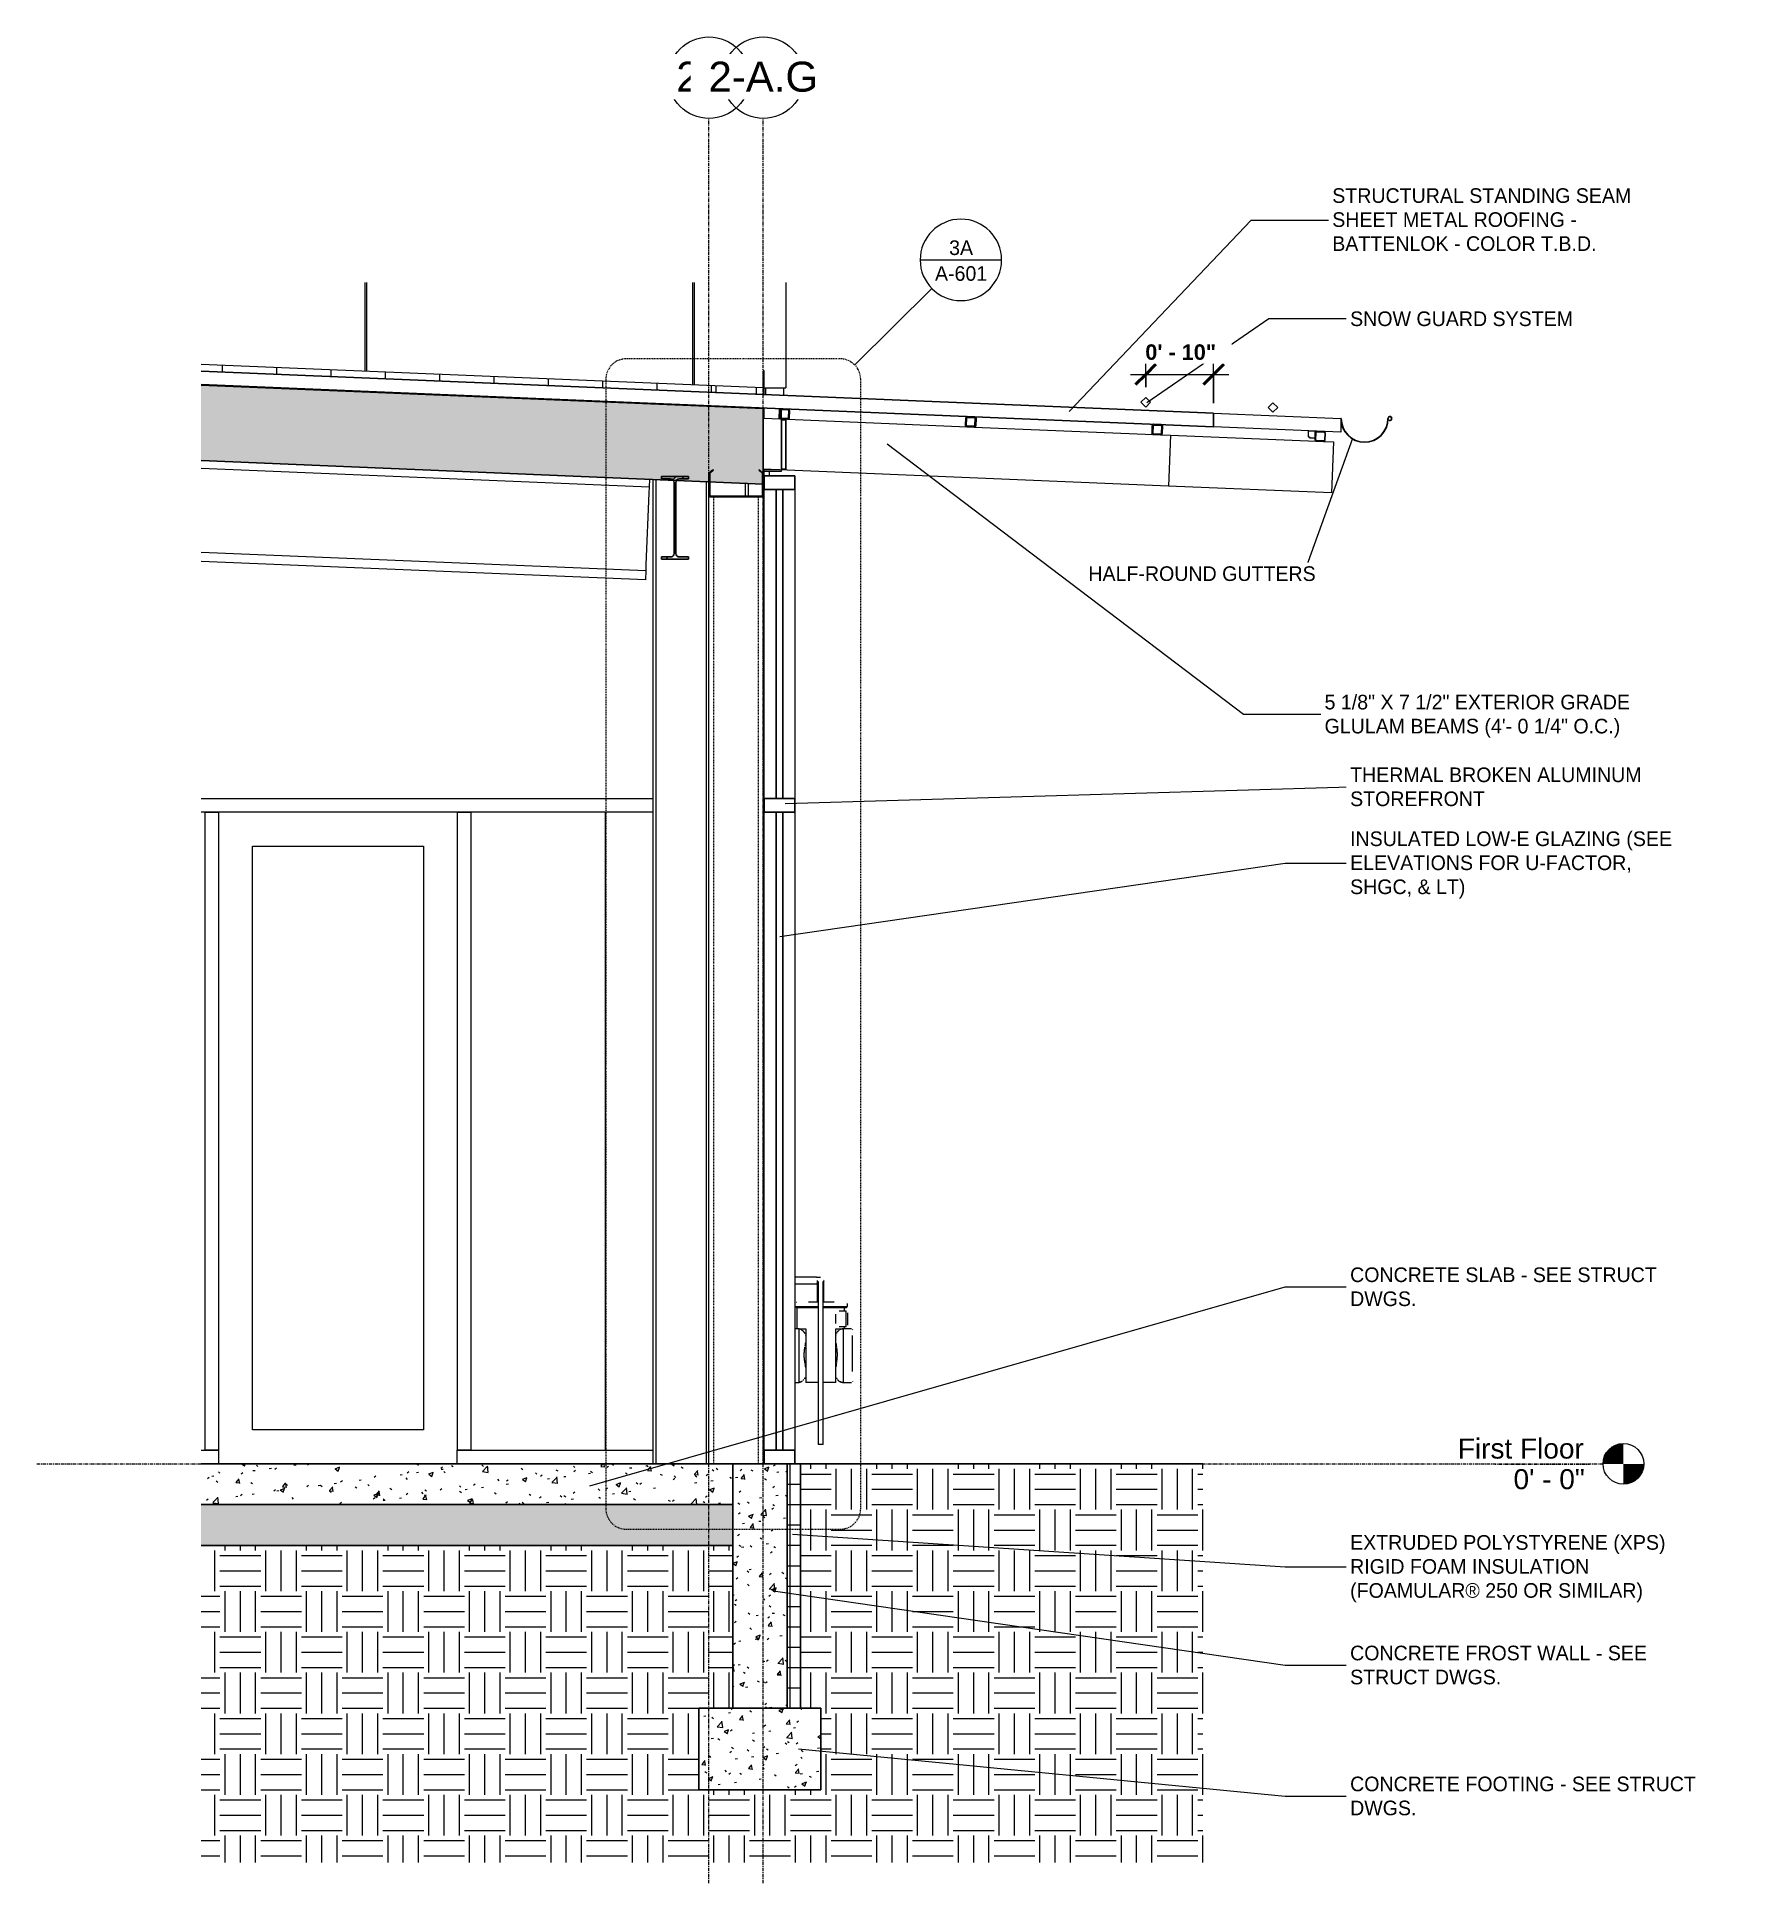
# Model space of a CAD drawing. Header units: inches. Extents: x 22688 to 23652, y -99 to 513.
# Drawn here: x 22688.3 to 22939.7, y -61.7 to 210.2 of the extents above; entities that cross this region are included whole.
import ezdxf

# ---------------------------------------------------------------- set-up
doc = ezdxf.new("R2010")
doc.units = ezdxf.units.IN
doc.header["$MEASUREMENT"] = 0
for name, pattern in [('Dash Dot 3_16_', [0.3125, 0.1875, -0.0625, 0, -0.0625]), ('Grid Line 1_2_', [0.875, 0.5, -0.125, 0.125, -0.125]), ('Hidden 1_8_', [0.1875, 0.125, -0.0625])]:
    doc.linetypes.add(name, pattern=pattern)
for name, color, linetype, lineweight in [('A-ANNO-DIMS', 211, 'Continuous', 9), ('A-ANNO-DIMS-24', 211, 'Continuous', 9), ('A-ANNO-IDEN', 131, 'Continuous', 9), ('A-ANNO-SYMB', 150, 'Continuous', 9), ('A-CLNG', 13, 'Continuous', 30), ('A-CLNG-PATT', 13, 'Continuous', 70), ('A-DOOR', 31, 'Continuous', 30), ('A-FLOR', 192, 'Continuous', 30), ('A-FLOR-LEVL', 51, 'Continuous', 9), ('A-FLOR-MCUT', 51, 'Continuous', 18), ('A-FLOR-PATT', 8, 'Continuous', 70), ('A-GLAZ-CURT', 52, 'Continuous', 30), ('A-GLAZ-CWMG', 51, 'Continuous', 30), ('A-ROOF', 132, 'Continuous', 30), ('A-ROOF-OTLN', 132, 'Continuous', 9), ('A-WALL', 113, 'Continuous', 30), ('A-WALL-PATT', 111, 'Continuous', 30), ('C-BLDG-PADS', 91, 'Continuous', 200), ('C-TOPO', 7, 'Continuous', 30), ('E-LITE-EQPM', 33, 'Continuous', 30), ('I-WALL', 2, 'Continuous', 30), ('L-SITE-WALL', 31, 'Continuous', 30), ('P-SANR-FIXT', 6, 'Continuous', 30), ('S-BEAM', 12, 'Continuous', 30), ('S-COLS', 52, 'Continuous', 30), ('S-FNDN', 32, 'Continuous', 30), ('S-GRID', 1, 'Continuous', 9), ('S-GRID-IDEN', 1, 'Continuous', 9)]:
    doc.layers.add(name, color=color, linetype=linetype, lineweight=lineweight)
doc.styles.add('Arial', font='arial.ttf', dxfattribs={"height": 2.950599})
doc.styles.add('Arial_1', font='arial.ttf', dxfattribs={"height": 4.425898})
doc.styles.add('Arial_B', font='arialbd.ttf', dxfattribs={"height": 2.283201})
doc.styles.add('Century Gothic', font='GOTHIC.TTF', dxfattribs={"height": 2.155668})
doc.dimstyles.new('OD_Dimension_-_1_16__Tol_', dxfattribs={"dimscale": 12, "dimtxt": 2.25, "dimasz": 0.25, "dimexe": 0.1875, "dimexo": 0.125, "dimgap": 0.125, "dimtad": 1, "dimdec": 4, "dimrnd": 0.0625, "dimzin": 1, "dimdsep": 46, "dimlunit": 4, "dimtxsty": 'Arial_B', "dimblk1": 'OBLIQUE', "dimblk2": 'OBLIQUE', "dimsah": 1, "dimcen": 0.09, "dimdle": 0.1875, "dimazin": 0, "dimtfac": 1, "dimtdec": 4, "dimtix": 1, "dimtmove": 0, "dimatfit": 3, "dimfxl": 1, "dimtvp": 1, "dimtfill": 1, "dimfrac": 2, "dimtolj": 1, "dimtzin": 0, "dimlwd": 13, "dimlwe": 13, "dimarcsym": 2})
pattern_1 = [(50, (22007.282, 102), (6.885997, -0.602097), [0.72, -7.92]), (355, (22007.282, 102), (-1.331756, 7.220547), [0.576, -6.336]), (100.451, (22007.856, 101.95), (5.55363, 6.61819), [0.612, -6.731]), (46.184, (22007.282, 103.92), (10.24564, -1.588925), [1.08, -11.88]), (96.636, (22008.136, 103.788), (8.97244, 9.35152), [0.918, -10.096]), (351.184, (22007.282, 103.92), (8.9732, 9.35123), [0.864, -9.504]), (21, (22008.242, 103.44), (5.730726, -3.865003), [0.72, -7.92]), (326, (22008.242, 103.44), (2.33581, 6.96088), [0.576, -6.336]), (71.451, (22008.72, 103.118), (8.065876, 3.09595), [0.612, -6.731]), (37.5, (22007.282, 102), (0.116866, 3.1954784), [0.317, -5.942, 0.317, -6.115, -6.36]), (37.5, (22007.282, 102), (0.116866, 3.1954784), [-12.691, 0.317, -6.043]), (7.5, (22007.282, 102), (2.52543, 3.786025), [0.317, -3.35, 0.317, -5.798, -2.424]), (7.5, (22007.282, 102), (2.52543, 3.786025), [-9.782, 0.317, -2.107]), (327.5, (22005.142, 102), (5.1243685, -0.216176), [0.317, -2.083, 0.317, -7.171, -9.936]), (327.5, (22005.142, 102), (5.1243685, -0.216176), [-9.888, 0.317, -9.619]), (317.5, (22004.182, 102), (5.598326, 0.96141), [0.317, -2.803, 0.317, -4.656, -7.056]), (317.5, (22004.182, 102), (5.598326, 0.96141), [-8.093, 0.317, -6.739])]
pattern_2 = [(0, (22007.282, 102), (6, 6), [6, -6]), (0, (22007.282, 104.25), (6, 6), [6, -6]), (0, (22007.282, 106.5), (6, 6), [6, -6]), (90, (22008.032, 107.25), (-6, 6), [6, -6]), (90, (22010.282, 107.25), (-6, 6), [6, -6]), (90, (22012.532, 107.25), (-6, 6), [6, -6])]
pattern_3 = [(0, (22785.02, 0.88), (-193, 193), [48, -145]), (90, (22785.02, 0.88), (-193, 1e-14), [96, -97]), (180, (22833.02, 96.88), (-193, 193), [48, -145]), (90, (22833.02, 0.88), (-193, 1e-14), [96, -97]), (180, (22833.02, 97.38), (-193, 193), [48, -145]), (90, (22833.02, 97.38), (-193, 1e-14), [96, -97]), (0, (22785.02, 193.38), (-193, 193), [48, -145]), (90, (22785.02, 97.38), (-193, 1e-14), [96, -97]), (0, (22833.27, 48.62), (-193, 193), [48, -145]), (90, (22833.27, 0.5), (-193, 1e-14), [48.125, -144.875]), (90, (22881.27, 0.5), (-193, 1e-14), [48.125, -144.875]), (0, (22833.27, 145.12), (-193, 193), [48, -145]), (90, (22833.27, 49.12), (-193, 1e-14), [96, -97]), (180, (22881.27, 49.12), (-193, 193), [48, -145]), (90, (22881.27, 49.12), (-193, 1e-14), [96, -97]), (90, (22833.27, 145.62), (-193, 1e-14), [48, -145]), (180, (22881.27, 145.62), (-193, 193), [48, -145]), (90, (22881.27, 145.62), (-193, 1e-14), [48, -145]), (0, (22881.52, 0.88), (-193, 193), [48, -145]), (90, (22881.52, 0.88), (-193, 1e-14), [96, -97]), (180, (22929.52, 96.88), (-193, 193), [48, -145]), (90, (22929.52, 0.88), (-193, 1e-14), [96, -97]), (180, (22929.52, 97.38), (-193, 193), [48, -145]), (90, (22929.52, 97.38), (-193, 1e-14), [96, -97]), (0, (22881.52, 193.38), (-193, 193), [48, -145]), (90, (22881.52, 97.38), (-193, 1e-14), [96, -97]), (0, (22929.77, 48.62), (-193, 193), [48, -145]), (90, (22929.77, 0.5), (-193, 1e-14), [48.125, -144.875]), (90, (22977.77, 0.5), (-193, 1e-14), [48.125, -144.875]), (0, (22929.77, 145.12), (-193, 193), [48, -145]), (90, (22929.77, 49.12), (-193, 1e-14), [96, -97]), (180, (22977.77, 49.12), (-193, 193), [48, -145]), (90, (22977.77, 49.12), (-193, 1e-14), [96, -97]), (90, (22929.77, 145.62), (-193, 1e-14), [48, -145]), (180, (22977.77, 145.62), (-193, 193), [48, -145]), (90, (22977.77, 145.62), (-193, 1e-14), [48, -145])]
pattern_4 = [(45, (22007.282, 102), (-2.375879, 2.375879), []), (45, (22007.282, 105.6), (-2.375879, 2.375879), [])]

msp = doc.modelspace()

# ---------------------------------------------------------------- texts
at = {"layer": 'A-ANNO-SYMB', "char_height": 2.155668, "attachment_point": 2, "line_spacing_factor": 0.984117, "style": 'Century Gothic'}
for s, insert, width in [('3A', (22824.43288, 180.20281), 4.617), ('A-601', (22824.43288, 176.40474), 9.72)]:
    msp.add_mtext(s, dxfattribs=dict(at, insert=insert, width=width))
at = {"layer": 'A-FLOR-LEVL', "insert": (22916.14206, 3.72966), "char_height": 2.9505988, "width": 22.032, "attachment_point": 3, "line_spacing_factor": 0.938532, "style": 'Arial', "bg_fill": 3, "box_fill_scale": 1.25, "bg_fill_color": 0, "bg_fill_transparency": 0}
msp.add_mtext('First Floor', dxfattribs=at)

# ---------------------------------------------------------------- blocks, each defined once
blk = doc.blocks.new('Struct_Xcel_Sports Complex_rvt-1-Wall Section - One Story - Storefront')
at = {"layer": 'A-FLOR-PATT', "lineweight": 9}
h = blk.add_hatch(dxfattribs=at)
h.set_pattern_fill('FP_7', color=253, style=0, pattern_type=2)
h.set_pattern_definition(pattern_1)
h.paths.add_polyline_path([(22758.08, -6), (22790.8, -6), (22790.8, 0), (22712.51, 0), (22712.51, -6)], flags=0)
at = {"layer": 'A-WALL-PATT', "lineweight": 9}
h = blk.add_hatch(dxfattribs=at)
h.set_pattern_fill('FP_7', color=253, style=0, pattern_type=2)
h.set_pattern_definition(pattern_1)
h.paths.add_polyline_path([(22798.8, -36), (22798.8, 0), (22790.8, 0), (22790.8, -36)], flags=0)
at = {"layer": 'S-FNDN', "lineweight": 9}
h = blk.add_hatch(dxfattribs=at)
h.set_pattern_fill('FP_7', color=253, style=0, pattern_type=2)
h.set_pattern_definition(pattern_1)
h.paths.add_polyline_path([(22803.65, -48), (22803.8, -48), (22803.8, -36), (22785.8, -36), (22785.8, -48)], flags=0)
at = {"layer": 'A-FLOR', "color": 7}
for p, q in [((22790.8, 0), (22712.51, 0)), ((22712.51, -6), (22790.8, -6))]:
    blk.add_line(p, q, dxfattribs=at)
at = {"layer": 'A-FLOR-MCUT', "color": 7, "lineweight": 30}
blk.add_line((22790.8, -6), (22790.8, 0), dxfattribs=at)
at = {"layer": 'A-WALL', "color": 7}
blk.add_line((22790.8, 0), (22790.8, -6), dxfattribs=at)
at = {"layer": 'L-SITE-WALL', "color": 7}
for p, q in [((22798.8, 0), (22790.8, 0)), ((22798.8, -36), (22798.8, 0)), ((22790.8, -6), (22790.8, -36)), ((22790.8, -36), (22798.8, -36))]:
    blk.add_line(p, q, dxfattribs=at)
at = {"layer": 'S-FNDN', "color": 7}
for p, q in [((22803.8, -36), (22785.8, -36)), ((22785.8, -36), (22785.8, -48)), ((22803.8, -48), (22803.8, -36)), ((22785.8, -48), (22803.8, -48))]:
    blk.add_line(p, q, dxfattribs=at)
blk = doc.blocks.new('W-Wide Flange-Column - B2_E-1389165-Wall Section - One Story - Storefront')
at = {"layer": 'S-COLS', "color": 8, "lineweight": 18}
for p, q in [((22779.05, 144.99), (22779.05, 0)), ((22779.49, 144.97), (22779.49, 0)), ((22786.87, 144.66), (22786.87, 0)), ((22787.3, 142.44), (22787.3, 142.63))]:
    blk.add_line(p, q, dxfattribs=at)
blk = doc.blocks.new('W-Wide Flange - 1_-3_ deep-1401279-Wall Section - One Story - Storefront')
at = {"layer": 'S-BEAM', "color": 8, "lineweight": 18}
for p, q in [((22778.5, 143.84), (22712.51, 146.59)), ((22778.55, 145.01), (22778.5, 143.84)), ((22778.46, 142.95), (22778.02, 132.46)), ((22778.5, 143.84), (22778.46, 142.95)), ((22712.51, 134.3), (22777.99, 131.57)), ((22777.93, 130.21), (22712.51, 132.93)), ((22777.99, 131.57), (22777.93, 130.21)), ((22778.02, 132.46), (22777.99, 131.57))]:
    blk.add_line(p, q, dxfattribs=at)
blk = doc.blocks.new('W-Wide Flange - W12X19-1732174-Wall Section - One Story - Storefront')
at = {"layer": 'S-BEAM', "lineweight": 9}
h = blk.add_hatch(dxfattribs=at)
h.set_pattern_fill('FP_6', color=253, style=0, pattern_type=2)
h.set_pattern_definition(pattern_4)
h.paths.add_polyline_path([(22780.3, 133.23), (22784.31, 133.23), (22784.31, 133.58), (22782.95, 133.58), (22782.74, 133.62), (22782.57, 133.73), (22782.46, 133.9), (22782.42, 134.1), (22782.42, 144.55), (22782.46, 144.75), (22782.57, 144.92), (22782.74, 145.04), (22782.95, 145.08), (22784.31, 145.08), (22784.31, 145.43), (22780.3, 145.43), (22780.3, 145.08), (22781.66, 145.08), (22781.86, 145.04), (22782.03, 144.92), (22782.15, 144.75), (22782.19, 144.55), (22782.19, 134.1), (22782.15, 133.9), (22782.03, 133.73), (22781.86, 133.62), (22781.66, 133.58), (22780.3, 133.58)], flags=0)
at = {"layer": 'S-BEAM', "color": 7}
for p, q in [((22784.31, 145.43), (22780.3, 145.43)), ((22780.3, 145.43), (22780.3, 145.08)), ((22780.3, 145.08), (22781.66, 145.08)), ((22782.19, 144.55), (22782.19, 134.1)), ((22782.42, 134.1), (22782.42, 144.55)), ((22782.95, 145.08), (22784.31, 145.08)), ((22784.31, 145.08), (22784.31, 145.43)), ((22781.66, 133.58), (22780.3, 133.58)), ((22780.3, 133.58), (22780.3, 133.23)), ((22784.31, 133.58), (22782.95, 133.58)), ((22784.31, 133.23), (22784.31, 133.58)), ((22780.3, 133.23), (22784.31, 133.23))]:
    blk.add_line(p, q, dxfattribs=at)
for centre, start, end in [((22781.66, 144.55), 0, 90), ((22782.95, 144.55), 90, 180), ((22781.66, 134.1), 270, 0), ((22782.95, 134.1), 180, 270)]:
    blk.add_arc(centre, 0.525, start, end, dxfattribs=at)
blk = doc.blocks.new('Girt_C - 8_D-1757376-Wall Section - One Story - Storefront')
at = {"layer": 'S-BEAM', "color": 8, "lineweight": 18}
blk.add_line((22796.19, 146.23), (22796.19, 145.5), dxfattribs=at)
blk = doc.blocks.new('Door_Single_Storefront - one-1371399-Wall Section - One Story - Storefront')
at = {"layer": 'A-DOOR', "color": 8, "lineweight": 18}
for p, q in [((22720.05, 5), (22720.05, 91)), ((22720.05, 91), (22745.24, 91)), ((22745.24, 91), (22745.24, 5)), ((22745.24, 5), (22720.05, 5))]:
    blk.add_line(p, q, dxfattribs=at)
blk = doc.blocks.new('Rectangular Mullion - Exterior 2_ x 4_5_-1417938-Wall Section - One Story - Storefront')
at = {"layer": 'A-GLAZ-CWMG', "color": 8, "lineweight": 18}
blk.add_line((22714.05, 96), (22712.51, 96), dxfattribs=at)
blk = doc.blocks.new('Rectangular Mullion - Exterior 2_ x 4_5_-1144623-Wall Section - One Story - Storefront')
at = {"layer": 'A-GLAZ-CWMG', "color": 8, "lineweight": 18}
blk.add_line((22779.05, 96), (22751.24, 96), dxfattribs=at)
blk = doc.blocks.new('Rectangular Mullion - Exterior 2_ x 4_5_-1307559-Wall Section - One Story - Storefront')
at = {"layer": 'A-GLAZ-CWMG', "color": 8, "lineweight": 18}
blk.add_line((22751.24, 96), (22714.05, 96), dxfattribs=at)
blk = doc.blocks.new('Rectangular Mullion - Exterior 2_ x 4_5_-1312638-Wall Section - One Story - Storefront')
at = {"layer": 'A-GLAZ-CWMG', "color": 8, "lineweight": 18}
for p, q in [((22750.24, 0), (22750.24, 2)), ((22750.24, 2), (22779.05, 2))]:
    blk.add_line(p, q, dxfattribs=at)
blk = doc.blocks.new('Rectangular Mullion - Exterior 2_ x 4_5_-1417939-Wall Section - One Story - Storefront')
at = {"layer": 'A-GLAZ-CWMG', "color": 8, "lineweight": 18}
for p, q in [((22712.51, 2), (22715.05, 2)), ((22715.05, 2), (22715.05, 0))]:
    blk.add_line(p, q, dxfattribs=at)
blk = doc.blocks.new('Rectangular Mullion - Exterior 2_ x 4_5_-1115231-Wall Section - One Story - Storefront')
at = {"layer": 'A-GLAZ-CWMG', "color": 8, "lineweight": 18}
for p, q in [((22750.24, 96), (22752.24, 96)), ((22750.24, 96), (22750.24, 2)), ((22752.24, 96), (22752.24, 2)), ((22752.24, 2), (22750.24, 2))]:
    blk.add_line(p, q, dxfattribs=at)
blk = doc.blocks.new('Dimension Lumber - 5_5 x 7_5 Glulam-1730132-Wall Section - One Story - Storefront')
at = {"layer": 'S-BEAM', "color": 8, "lineweight": 18}
for p, q in [((22795.3, 154.01), (22797.85, 153.9)), ((22798.88, 153.86), (22825.31, 152.76)), ((22826.34, 152.71), (22852.77, 151.61)), ((22853.81, 151.57), (22855.29, 151.51)), ((22855.29, 151.51), (22854.98, 144.01)), ((22854.98, 144.01), (22795.3, 146.5))]:
    blk.add_line(p, q, dxfattribs=at)
blk = doc.blocks.new('Dimension Lumber - 5_5 x 7_5 Glulam-1730133-Wall Section - One Story - Storefront')
at = {"layer": 'S-BEAM', "color": 8, "lineweight": 18}
for p, q in [((22855.29, 151.51), (22876.77, 150.61)), ((22877.81, 150.57), (22879.29, 150.51)), ((22879.29, 150.51), (22878.98, 143.01)), ((22878.98, 143.01), (22854.98, 144.01))]:
    blk.add_line(p, q, dxfattribs=at)
blk = doc.blocks.new('System Panel - INSULATED LOW-E GLAZING _SEE ELEVATIONS FOR U-FACTOR_ SHGC_ _ LT_-827433-Wall Section - One Story - Storefront')
at = {"layer": 'A-GLAZ-CURT', "color": 7}
for p, q in [((22797.18, 96), (22797.18, 2)), ((22798.18, 96), (22797.18, 96)), ((22798.18, 2), (22798.18, 96)), ((22797.18, 2), (22798.18, 2))]:
    blk.add_line(p, q, dxfattribs=at)
at = {"layer": 'A-GLAZ-CURT', "color": 10, "lineweight": 18}
for p, q in [((22797.18, 96), (22797.18, 2)), ((22798.18, 96), (22797.18, 96)), ((22798.18, 2), (22798.18, 96)), ((22797.18, 2), (22798.18, 2))]:
    blk.add_line(p, q, dxfattribs=at)
blk = doc.blocks.new('System Panel - INSULATED LOW-E GLAZING _SEE ELEVATIONS FOR U-FACTOR_ SHGC_ _ LT_-1142338-Wall Section - One Story - Storefront')
at = {"layer": 'A-GLAZ-CURT', "color": 7}
for p, q in [((22797.18, 143.5), (22797.18, 98)), ((22798.18, 143.5), (22797.18, 143.5)), ((22798.18, 98), (22798.18, 143.5)), ((22797.18, 98), (22798.18, 98))]:
    blk.add_line(p, q, dxfattribs=at)
at = {"layer": 'A-GLAZ-CURT', "color": 10, "lineweight": 18}
for p, q in [((22797.18, 143.5), (22797.18, 98)), ((22798.18, 143.5), (22797.18, 143.5)), ((22798.18, 98), (22798.18, 143.5)), ((22797.18, 98), (22798.18, 98))]:
    blk.add_line(p, q, dxfattribs=at)
blk = doc.blocks.new('Rectangular Mullion - Exterior 2_ x 4_5_-769207-Wall Section - One Story - Storefront')
at = {"layer": 'A-GLAZ-CWMG', "color": 7}
for p, q in [((22795.43, 145.5), (22795.43, 143.5)), ((22799.93, 145.5), (22795.43, 145.5)), ((22799.93, 143.5), (22799.93, 145.5)), ((22795.43, 143.5), (22799.93, 143.5))]:
    blk.add_line(p, q, dxfattribs=at)
blk = doc.blocks.new('Rectangular Mullion - Exterior 2_ x 4_5_-1305167-Wall Section - One Story - Storefront')
at = {"layer": 'A-GLAZ-CWMG', "color": 7}
for p, q in [((22795.43, 2), (22795.43, 0)), ((22799.93, 2), (22795.43, 2)), ((22795.43, 0), (22799.93, 0)), ((22799.93, 0), (22799.93, 2))]:
    blk.add_line(p, q, dxfattribs=at)
blk = doc.blocks.new('Rectangular Mullion - Exterior 2_ x 4_5_-1135298-Wall Section - One Story - Storefront')
at = {"layer": 'A-GLAZ-CWMG', "color": 7}
for p, q in [((22795.43, 98), (22795.43, 96)), ((22799.93, 98), (22795.43, 98)), ((22799.93, 96), (22799.93, 98)), ((22795.43, 96), (22799.93, 96))]:
    blk.add_line(p, q, dxfattribs=at)
blk = doc.blocks.new('Rectangular Mullion - Exterior 2_ x 4_5_-827464-Wall Section - One Story - Storefront')
at = {"layer": 'A-GLAZ-CWMG', "color": 10, "lineweight": 18}
for p, q in [((22795.43, 96), (22797.18, 96)), ((22797.18, 96), (22798.18, 96)), ((22798.18, 96), (22799.93, 96)), ((22797.18, 2), (22795.43, 2)), ((22798.18, 2), (22797.18, 2)), ((22799.93, 2), (22798.18, 2))]:
    blk.add_line(p, q, dxfattribs=at)
at = {"layer": 'A-GLAZ-CWMG', "color": 8, "lineweight": 18}
for p, q in [((22795.43, 2), (22795.43, 96)), ((22799.93, 96), (22799.93, 2))]:
    blk.add_line(p, q, dxfattribs=at)
blk = doc.blocks.new('Rectangular Mullion - Exterior 2_ x 4_5_-1142356-Wall Section - One Story - Storefront')
at = {"layer": 'A-GLAZ-CWMG', "color": 10, "lineweight": 18}
for p, q in [((22795.43, 143.5), (22797.18, 143.5)), ((22797.18, 143.5), (22798.18, 143.5)), ((22798.18, 143.5), (22799.93, 143.5)), ((22797.18, 98), (22795.43, 98)), ((22798.18, 98), (22797.18, 98)), ((22799.93, 98), (22798.18, 98))]:
    blk.add_line(p, q, dxfattribs=at)
at = {"layer": 'A-GLAZ-CWMG', "color": 8, "lineweight": 18}
for p, q in [((22795.43, 98), (22795.43, 143.5)), ((22799.93, 143.5), (22799.93, 98))]:
    blk.add_line(p, q, dxfattribs=at)
blk = doc.blocks.new('Girt_C - 8_D-1732029-Wall Section - One Story - Storefront')
at = {"layer": 'S-BEAM', "lineweight": 9}
h = blk.add_hatch(dxfattribs=at)
h.set_pattern_fill('FP_6', color=253, style=0, pattern_type=2)
h.set_pattern_definition(pattern_4)
h.paths.add_polyline_path([(22795.12, 142.44), (22795.25, 142.49), (22795.3, 142.63), (22795.3, 145.94), (22794.73, 146.42), (22794.66, 146.34), (22795.19, 145.89), (22795.19, 142.62), (22795.17, 142.57), (22795.12, 142.55), (22787.49, 142.55), (22787.44, 142.57), (22787.41, 142.62), (22787.41, 145.89), (22787.95, 146.34), (22787.88, 146.42), (22787.3, 145.94), (22787.3, 142.63), (22787.36, 142.49), (22787.49, 142.44), (22792.26, 142.44)], flags=0)
at = {"layer": 'S-BEAM', "color": 7}
for p, q in [((22787.88, 146.42), (22787.3, 145.94)), ((22787.3, 145.94), (22787.3, 142.63)), ((22787.41, 145.89), (22787.95, 146.34)), ((22787.41, 142.62), (22787.41, 145.89)), ((22787.95, 146.34), (22787.88, 146.42)), ((22794.73, 146.42), (22794.66, 146.34)), ((22794.66, 146.34), (22795.19, 145.89)), ((22795.3, 145.94), (22794.73, 146.42)), ((22795.19, 145.89), (22795.19, 142.62)), ((22795.3, 142.63), (22795.3, 145.94)), ((22795.12, 142.55), (22787.49, 142.55)), ((22787.49, 142.44), (22795.12, 142.44))]:
    blk.add_line(p, q, dxfattribs=at)
for centre, radius, start, end in [((22787.49, 142.63), 0.187, 180, 270), ((22787.49, 142.63), 0.0782, 183.0424, 270), ((22795.12, 142.63), 0.188, 270, 0), ((22795.12, 142.63), 0.0782, 270, 357.8773)]:
    blk.add_arc(centre, radius, start, end, dxfattribs=at)
blk = doc.blocks.new('gas_meter-250_cfh_2214 - gas_meter-250_cfh_2214-1353211-Wall Section - One Story - Storefront')
at = {"layer": 'P-SANR-FIXT', "color": 8, "lineweight": 18}
for p, q in [((22803.13, 27.5), (22799.93, 27.5)), ((22804.19, 27.22), (22804.19, 27.2)), ((22799.93, 26.5), (22803.13, 26.5)), ((22803.24, 26.25), (22803.24, 23.86)), ((22803.37, 26.11), (22803.37, 25.86)), ((22803.37, 25.86), (22803.37, 2.86)), ((22804.12, 2.86), (22804.12, 25.86)), ((22804.24, 23.86), (22804.24, 26.25)), ((22799.97, 23.6), (22799.97, 23.18)), ((22799.97, 23.18), (22801.97, 23.18)), ((22800.1, 23.01), (22800.09, 23.02)), ((22801.97, 23), (22800.13, 23)), ((22800.24, 23), (22800.24, 19.88)), ((22803.37, 23.83), (22801.97, 23.83)), ((22801.97, 23.18), (22803.37, 23.18)), ((22803.37, 23), (22801.97, 23)), ((22803.36, 23.86), (22803.24, 23.86)), ((22805.72, 23.83), (22804.11, 23.83)), ((22804.11, 23.18), (22805.72, 23.18)), ((22805.72, 23), (22804.11, 23)), ((22804.24, 23.86), (22804.12, 23.86)), ((22805.72, 23.18), (22807.72, 23.18)), ((22807.56, 23), (22805.72, 23)), ((22806, 21.72), (22806, 22.03)), ((22807.49, 22.47), (22806.48, 22.47)), ((22807.24, 22.47), (22807.24, 23)), ((22807.49, 21.72), (22807.49, 22.47)), ((22807.64, 23.05), (22807.64, 23.04)), ((22807.71, 23.15), (22807.71, 23.14)), ((22807.72, 23.18), (22807.72, 23.6)), ((22807.72, 22.24), (22807.72, 21.72)), ((22800.58, 19.88), (22799.93, 19.88)), ((22800.58, 18.94), (22800.58, 19.88)), ((22800.58, 19.88), (22801.56, 19.88)), ((22801, 19.69), (22801.02, 19.67)), ((22801.33, 19.37), (22801.35, 19.35)), ((22801.56, 19.88), (22801.56, 18.9)), ((22806, 20.97), (22806, 21.72)), ((22806, 20.69), (22806, 20.97)), ((22806, 18.94), (22806, 19.88)), ((22806, 19.88), (22807.08, 19.88)), ((22806.5, 20.22), (22807.49, 20.22)), ((22808.31, 19.88), (22807.08, 19.88)), ((22807.08, 19.88), (22807.08, 18.94)), ((22807.24, 19.88), (22807.24, 20.22)), ((22807.49, 20.97), (22807.49, 21.72)), ((22807.49, 20.22), (22807.49, 20.97)), ((22807.72, 21.72), (22807.72, 20.97)), ((22807.72, 20.97), (22807.72, 20.45)), ((22808.41, 19.82), (22808.43, 19.76)), ((22800.58, 13.6), (22800.58, 18.94)), ((22801.56, 18.9), (22801.56, 18.88)), ((22801.56, 18.88), (22801.56, 17.87)), ((22801.56, 17.87), (22801.56, 15.83)), ((22806, 18.88), (22806, 18.94)), ((22806, 17.8), (22806, 18.88)), ((22806, 15.83), (22806, 17.8)), ((22807.08, 18.94), (22807.08, 13.6)), ((22808.43, 13.59), (22808.43, 18.93)), ((22801.56, 15.83), (22801.56, 14.21)), ((22801.56, 14.21), (22801.56, 13.53)), ((22806, 14.29), (22806, 15.83)), ((22806, 13.54), (22806, 14.29)), ((22799.93, 12), (22800.58, 12)), ((22800.58, 12), (22800.58, 13.6)), ((22800.8, 12.08), (22800.81, 12.08)), ((22801.56, 13.53), (22801.56, 12.98)), ((22801.56, 12.98), (22801.56, 12)), ((22803.36, 12), (22801.56, 12)), ((22806, 12), (22804.12, 12)), ((22806, 12.94), (22806, 13.54)), ((22806, 12), (22806, 12.94)), ((22806.35, 12.29), (22806.33, 12.3)), ((22806.67, 12.08), (22806.69, 12.08)), ((22806.7, 12.07), (22806.68, 12.08)), ((22807.08, 13.6), (22807.08, 12)), ((22807.08, 12), (22808.31, 12)), ((22803.74, 2.86), (22803.37, 2.86)), ((22804.12, 2.86), (22803.74, 2.86))]:
    blk.add_line(p, q, dxfattribs=at)
at = {"layer": 'P-SANR-FIXT', "color": 8, "lineweight": 18, "flags": 128}
for points in [[(22803.13, 27.5), (22803.42, 27.5), (22803.65, 27.5), (22803.74, 27.5)], [(22803.25, 26.5), (22803.16, 26.5), (22803.13, 26.5)], [(22803.24, 27), (22803.24, 26.92), (22803.24, 26.71), (22803.24, 26.4), (22803.24, 26.25)], [(22803.37, 26.11), (22803.37, 26.44), (22803.37, 26.7), (22803.37, 26.84), (22803.37, 26.86)], [(22803.37, 26.86), (22803.37, 26.78), (22803.37, 26.56), (22803.37, 26.23), (22803.37, 25.86)], [(22804.12, 26.86), (22804.12, 26.78), (22804.12, 26.56), (22804.12, 26.26), (22804.12, 26.12)], [(22804.12, 25.86), (22804.12, 26.24), (22804.12, 26.57), (22804.12, 26.78), (22804.12, 26.86)], [(22804.24, 26.96), (22804.24, 26.95), (22804.23, 26.93)], [(22804.24, 26.25), (22804.24, 26.58), (22804.24, 26.84), (22804.24, 26.98), (22804.24, 27)], [(22799.98, 23.14), (22799.98, 23.15), (22799.97, 23.16)], [(22800.01, 23.09), (22800.01, 23.09), (22800, 23.1)], [(22800.05, 23.04), (22800.05, 23.05), (22800.04, 23.05)], [(22800.14, 23.82), (22800.15, 23.83), (22800.16, 23.83), (22800.17, 23.83), (22800.18, 23.83), (22800.19, 23.83), (22800.2, 23.83), (22800.2, 23.83)], [(22807.5, 23.83), (22807.51, 23.83), (22807.52, 23.83)], [(22807.6, 23.02), (22807.59, 23.01), (22807.58, 23.01)], [(22807.69, 23.1), (22807.68, 23.09), (22807.68, 23.09)], [(22806.13, 19.31), (22806.14, 19.33), (22806.15, 19.35)], [(22806.39, 19.63), (22806.4, 19.64), (22806.42, 19.65)], [(22806.75, 19.82), (22806.77, 19.83), (22806.78, 19.83)], [(22801.52, 19.01), (22801.54, 18.96), (22801.56, 18.9)], [(22800.67, 12.03), (22800.65, 12.02), (22800.58, 12)], [(22801.39, 12.59), (22801.37, 12.56), (22801.35, 12.53)], [(22808.42, 12.09), (22808.42, 12.08), (22808.42, 12.08), (22808.42, 12.07), (22808.42, 12.07), (22808.42, 12.06)], [(22808.43, 12.12), (22808.43, 12.11), (22808.43, 12.11), (22808.43, 12.1), (22808.43, 12.1)]]:
    blk.add_lwpolyline(points, dxfattribs=at)
at = {"layer": 'P-SANR-FIXT', "color": 8, "lineweight": 18}
for points, knots in [([(22800.81, 19.8), (22800.81, 19.8), (22800.78, 19.81), (22800.7, 19.85), (22800.63, 19.87), (22800.58, 19.88)], [0.7570787, 0.7570787, 0.7570787, 0.7570787, 0.775, 0.85, 1, 1, 1, 1]), ([(22801.04, 19.66), (22801.03, 19.67), (22801.01, 19.69), (22800.98, 19.71), (22800.95, 19.73), (22800.92, 19.74), (22800.9, 19.75)], [0.5534716, 0.5534716, 0.5534716, 0.5534716, 0.5875, 0.60625, 0.625, 0.6743849, 0.6743849, 0.6743849, 0.6743849]), ([(22801.39, 19.3), (22801.38, 19.3), (22801.37, 19.32), (22801.35, 19.35), (22801.33, 19.38), (22801.31, 19.41), (22801.29, 19.43), (22801.27, 19.45), (22801.24, 19.48), (22801.21, 19.51), (22801.19, 19.54), (22801.17, 19.56), (22801.15, 19.58), (22801.14, 19.58), (22801.14, 19.58)], [0.1823297, 0.1823297, 0.1823297, 0.1823297, 0.1875, 0.21875, 0.234375, 0.25, 0.265625, 0.28125, 0.3125, 0.34375, 0.375, 0.40625, 0.4375, 0.5, 0.5, 0.5, 0.5]), ([(22801.25, 19.47), (22801.24, 19.49), (22801.21, 19.52), (22801.17, 19.55), (22801.15, 19.57)], [0.36579254, 0.36579254, 0.36579254, 0.36579254, 0.4, 0.45244838, 0.45244838, 0.45244838, 0.45244838]), ([(22801.44, 19.22), (22801.43, 19.23), (22801.41, 19.26), (22801.39, 19.29), (22801.38, 19.32)], [0.18115452, 0.18115452, 0.18115452, 0.18115452, 0.2, 0.24684816, 0.24684816, 0.24684816, 0.24684816]), ([(22801.45, 19.18), (22801.45, 19.19), (22801.44, 19.2), (22801.44, 19.22), (22801.43, 19.23)], [0.11998078, 0.11998078, 0.11998078, 0.11998078, 0.125, 0.1433648, 0.1433648, 0.1433648, 0.1433648]), ([(22806.11, 19.28), (22806.11, 19.27), (22806.1, 19.26), (22806.09, 19.24), (22806.09, 19.24)], [0.8434531, 0.8434531, 0.8434531, 0.8434531, 0.85714286, 0.86597605, 0.86597605, 0.86597605, 0.86597605]), ([(22806.25, 19.49), (22806.25, 19.49), (22806.24, 19.48), (22806.22, 19.46), (22806.21, 19.44), (22806.2, 19.42), (22806.19, 19.42)], [0.68280787, 0.68280787, 0.68280787, 0.68280787, 0.6875, 0.71875, 0.734375, 0.75, 0.75, 0.75, 0.75]), ([(22806.31, 19.56), (22806.31, 19.56), (22806.3, 19.55), (22806.28, 19.53), (22806.26, 19.5), (22806.24, 19.48), (22806.23, 19.47)], [0.67266617, 0.67266617, 0.67266617, 0.67266617, 0.67857143, 0.69642857, 0.71428571, 0.73722477, 0.73722477, 0.73722477, 0.73722477]), ([(22806.34, 19.58), (22806.34, 19.58), (22806.33, 19.58), (22806.31, 19.56), (22806.3, 19.54), (22806.28, 19.53), (22806.28, 19.52)], [0.5001073, 0.5001073, 0.5001073, 0.5001073, 0.5625, 0.59375, 0.625, 0.6513764, 0.6513764, 0.6513764, 0.6513764]), ([(22806.53, 19.73), (22806.52, 19.72), (22806.49, 19.71), (22806.45, 19.68), (22806.42, 19.66), (22806.41, 19.65)], [0.51144437, 0.51144437, 0.51144437, 0.51144437, 0.53571429, 0.57142857, 0.60131212, 0.60131212, 0.60131212, 0.60131212]), ([(22807.08, 19.88), (22807.04, 19.88), (22806.99, 19.88), (22806.9, 19.86), (22806.85, 19.85), (22806.81, 19.84), (22806.77, 19.83), (22806.73, 19.82), (22806.69, 19.8), (22806.65, 19.79), (22806.62, 19.78), (22806.61, 19.77)], [0, 0, 0, 0, 0.1428571, 0.2142857, 0.25, 0.2857143, 0.3214286, 0.3571429, 0.3928571, 0.4285714, 0.4536986, 0.4536986, 0.4536986, 0.4536986]), ([(22801.34, 15.83), (22801.33, 16.01), (22801.33, 16.29), (22801.36, 16.64), (22801.39, 16.86), (22801.41, 17.03), (22801.43, 17.12), (22801.44, 17.18), (22801.44, 17.19)], [0, 0, 0, 0, 0.25, 0.375, 0.5, 0.5625, 0.625, 0.6413922, 0.6413922, 0.6413922, 0.6413922]), ([(22801.47, 17.32), (22801.47, 17.34), (22801.49, 17.45), (22801.52, 17.64), (22801.55, 17.8), (22801.56, 17.87)], [0.7066588, 0.7066588, 0.7066588, 0.7066588, 0.75, 0.875, 1, 1, 1, 1]), ([(22806, 17.8), (22806.01, 17.72), (22806.03, 17.57), (22806.05, 17.39), (22806.06, 17.29), (22806.07, 17.26)], [0, 0, 0, 0, 0.125, 0.25, 0.2940063, 0.2940063, 0.2940063, 0.2940063]), ([(22806.08, 17.13), (22806.08, 17.12), (22806.09, 17.07), (22806.1, 16.98), (22806.12, 16.86), (22806.13, 16.73), (22806.15, 16.56), (22806.17, 16.27), (22806.17, 16.01), (22806.16, 15.83)], [0.3581675, 0.3581675, 0.3581675, 0.3581675, 0.375, 0.4375, 0.5, 0.5625, 0.625, 0.75, 1, 1, 1, 1]), ([(22801.45, 14.9), (22801.44, 14.93), (22801.42, 15.06), (22801.39, 15.27), (22801.36, 15.55), (22801.34, 15.74), (22801.34, 15.83)], [0.4416043, 0.4416043, 0.4416043, 0.4416043, 0.5, 0.6666667, 0.8333333, 1, 1, 1, 1]), ([(22801.56, 14.21), (22801.55, 14.29), (22801.52, 14.46), (22801.49, 14.66), (22801.47, 14.78), (22801.46, 14.8)], [0, 0, 0, 0, 0.1666667, 0.3333333, 0.3789913, 0.3789913, 0.3789913, 0.3789913]), ([(22806.07, 14.86), (22806.06, 14.83), (22806.05, 14.72), (22806.03, 14.53), (22806.01, 14.37), (22806, 14.29)], [0.6164118, 0.6164118, 0.6164118, 0.6164118, 0.6666667, 0.8333333, 1, 1, 1, 1]), ([(22806.16, 15.83), (22806.16, 15.74), (22806.15, 15.57), (22806.12, 15.3), (22806.1, 15.11), (22806.08, 15), (22806.08, 14.99)], [0, 0, 0, 0, 0.1666667, 0.3333333, 0.5, 0.5353364, 0.5353364, 0.5353364, 0.5353364]), ([(22800.58, 12), (22800.61, 12.01), (22800.67, 12.02), (22800.75, 12.05), (22800.8, 12.08), (22800.82, 12.08)], [0, 0, 0, 0, 0.1, 0.2, 0.2429138, 0.2429138, 0.2429138, 0.2429138]), ([(22800.81, 12.08), (22800.81, 12.08), (22800.83, 12.09), (22800.86, 12.1), (22800.88, 12.11), (22800.89, 12.12), (22800.91, 12.13), (22800.92, 12.14), (22800.93, 12.15), (22800.94, 12.15)], [0.500161, 0.500161, 0.500161, 0.500161, 0.55, 0.575, 0.5875, 0.6, 0.6125, 0.625, 0.630938, 0.630938, 0.630938, 0.630938]), ([(22800.89, 12.12), (22800.89, 12.12), (22800.88, 12.11), (22800.86, 12.1), (22800.83, 12.09), (22800.81, 12.08), (22800.81, 12.08)], [0.4, 0.4, 0.4, 0.4, 0.4125, 0.425, 0.45, 0.5, 0.5, 0.5, 0.5]), ([(22800.9, 12.13), (22800.91, 12.13), (22800.94, 12.15), (22800.98, 12.18), (22801.02, 12.2), (22801.04, 12.21)], [0.3254284, 0.3254284, 0.3254284, 0.3254284, 0.35, 0.4, 0.446652, 0.446652, 0.446652, 0.446652]), ([(22801.01, 12.19), (22801.01, 12.19), (22801.02, 12.2), (22801.04, 12.22), (22801.06, 12.23), (22801.08, 12.24), (22801.08, 12.25)], [0.66979658, 0.66979658, 0.66979658, 0.66979658, 0.675, 0.6875, 0.7, 0.70828034, 0.70828034, 0.70828034, 0.70828034]), ([(22801.15, 12.31), (22801.16, 12.31), (22801.17, 12.32), (22801.19, 12.34), (22801.22, 12.37), (22801.24, 12.39), (22801.25, 12.4)], [0.54759678, 0.54759678, 0.54759678, 0.54759678, 0.55, 0.575, 0.6, 0.6342768, 0.6342768, 0.6342768, 0.6342768]), ([(22801.23, 12.38), (22801.24, 12.39), (22801.26, 12.41), (22801.27, 12.43), (22801.28, 12.44)], [0.78509521, 0.78509521, 0.78509521, 0.78509521, 0.8, 0.81076416, 0.81076416, 0.81076416, 0.81076416]), ([(22801.38, 12.56), (22801.39, 12.59), (22801.41, 12.62), (22801.43, 12.65), (22801.44, 12.66)], [0.75321299, 0.75321299, 0.75321299, 0.75321299, 0.8, 0.81888106, 0.81888106, 0.81888106, 0.81888106]), ([(22801.43, 12.64), (22801.43, 12.65), (22801.44, 12.66), (22801.44, 12.67), (22801.45, 12.68)], [0.89417678, 0.89417678, 0.89417678, 0.89417678, 0.9, 0.90702206, 0.90702206, 0.90702206, 0.90702206]), ([(22806.08, 12.65), (22806.09, 12.65), (22806.1, 12.63), (22806.1, 12.61), (22806.11, 12.6)], [0.09169654, 0.09169654, 0.09169654, 0.09169654, 0.1, 0.11266124, 0.11266124, 0.11266124, 0.11266124]), ([(22806.1, 12.61), (22806.11, 12.6), (22806.12, 12.57), (22806.14, 12.55), (22806.15, 12.53)], [0.14805697, 0.14805697, 0.14805697, 0.14805697, 0.16666667, 0.19273522, 0.19273522, 0.19273522, 0.19273522]), ([(22806.22, 12.42), (22806.23, 12.41), (22806.25, 12.39), (22806.27, 12.36), (22806.29, 12.34), (22806.29, 12.34)], [0.18605407, 0.18605407, 0.18605407, 0.18605407, 0.2, 0.225, 0.22963342, 0.22963342, 0.22963342, 0.22963342]), ([(22806.28, 12.35), (22806.29, 12.35), (22806.3, 12.33), (22806.32, 12.31), (22806.34, 12.3), (22806.34, 12.29)], [0.30334753, 0.30334753, 0.30334753, 0.30334753, 0.3125, 0.33333333, 0.35027185, 0.35027185, 0.35027185, 0.35027185]), ([(22806.39, 12.25), (22806.4, 12.24), (22806.4, 12.24), (22806.42, 12.22), (22806.44, 12.21), (22806.47, 12.19), (22806.5, 12.17), (22806.52, 12.16), (22806.52, 12.16)], [0.28520847, 0.28520847, 0.28520847, 0.28520847, 0.2875, 0.3, 0.3125, 0.325, 0.35, 0.35763864, 0.35763864, 0.35763864, 0.35763864]), ([(22806.48, 12.18), (22806.49, 12.18), (22806.5, 12.17), (22806.52, 12.16), (22806.55, 12.14), (22806.56, 12.13), (22806.57, 12.13)], [0.45096461, 0.45096461, 0.45096461, 0.45096461, 0.45833333, 0.47916667, 0.5, 0.51402941, 0.51402941, 0.51402941, 0.51402941]), ([(22806.57, 12.13), (22806.57, 12.13), (22806.58, 12.13), (22806.59, 12.12), (22806.6, 12.11), (22806.62, 12.1), (22806.64, 12.09), (22806.66, 12.08), (22806.67, 12.08), (22806.67, 12.08)], [0.3874937, 0.3874937, 0.3874937, 0.3874937, 0.3875, 0.4, 0.4125, 0.425, 0.45, 0.475, 0.5, 0.5, 0.5, 0.5]), ([(22806.65, 12.09), (22806.65, 12.09), (22806.67, 12.08), (22806.71, 12.07), (22806.76, 12.05), (22806.79, 12.04), (22806.8, 12.04)], [0.5768393, 0.5768393, 0.5768393, 0.5768393, 0.5833333, 0.625, 0.6666667, 0.7029759, 0.7029759, 0.7029759, 0.7029759]), ([(22806.86, 12.02), (22806.88, 12.02), (22806.9, 12.02), (22806.95, 12.01), (22807.02, 12), (22807.06, 12), (22807.08, 12)], [0.7589271, 0.7589271, 0.7589271, 0.7589271, 0.7916667, 0.8333333, 0.9166667, 1, 1, 1, 1])]:
    blk.add_open_spline(points, degree=3, knots=knots, dxfattribs=at)
for points in [[(22806.09, 19.24), (22806.09, 19.23), (22806.08, 19.23), (22806.08, 19.22)], [(22806.02, 19.01), (22806.01, 18.99), (22806.01, 18.96), (22806, 18.94)], [(22806.01, 18.98), (22806.01, 18.97), (22806, 18.96), (22806, 18.94)]]:
    blk.add_open_spline(points, degree=3, dxfattribs=at)
blk = doc.blocks.new('HSS-Hollow Structural Section - HSS1-1_2X1-1_2X1_8 - Obsolete-1395972-Wall Section - One Story - Storefront')
at = {"layer": 'S-BEAM', "lineweight": 9}
h = blk.add_hatch(dxfattribs=at)
h.set_pattern_fill('FP_6', color=253, style=0, pattern_type=2)
h.set_pattern_definition(pattern_4)
h.paths.add_polyline_path([(22853.81, 151.57), (22853.97, 151.63), (22854.05, 151.79), (22854.09, 152.83), (22854.03, 152.99), (22853.87, 153.07), (22852.84, 153.11), (22852.67, 153.05), (22852.59, 152.89), (22852.55, 151.85), (22852.61, 151.69), (22852.77, 151.61)], flags=0)
h.paths.add_polyline_path([(22853.81, 151.68), (22852.78, 151.73), (22852.7, 151.77), (22852.67, 151.85), (22852.71, 152.88), (22852.75, 152.96), (22852.83, 152.99), (22853.87, 152.95), (22853.95, 152.91), (22853.98, 152.83), (22853.93, 151.8), (22853.9, 151.72)], flags=0)
at = {"layer": 'S-BEAM', "color": 7}
for p, q in [((22852.59, 152.89), (22852.55, 151.85)), ((22852.67, 151.85), (22852.71, 152.88)), ((22852.83, 152.99), (22853.87, 152.95)), ((22853.87, 153.07), (22852.84, 153.11)), ((22853.98, 152.83), (22853.93, 151.8)), ((22854.05, 151.79), (22854.09, 152.83)), ((22852.77, 151.61), (22853.81, 151.57)), ((22853.81, 151.68), (22852.78, 151.73))]:
    blk.add_line(p, q, dxfattribs=at)
for centre, radius, start, end in [((22852.83, 152.88), 0.232, 87.6141, 177.6141), ((22852.83, 152.88), 0.116, 87.6141, 177.6141), ((22853.86, 152.84), 0.232, 357.6141, 87.6141), ((22853.86, 152.84), 0.116, 357.6141, 87.6141), ((22852.78, 151.84), 0.232, 177.6141, 267.6141), ((22852.78, 151.84), 0.116, 177.6141, 267.6141), ((22853.82, 151.8), 0.116, 267.6141, 357.6141), ((22853.82, 151.8), 0.232, 267.6141, 357.6141)]:
    blk.add_arc(centre, radius, start, end, dxfattribs=at)
blk = doc.blocks.new('HSS-Hollow Structural Section - HSS1-1_2X1-1_2X1_8 - Obsolete-V1-Wall Section - One Story - Storefront')
at = {"layer": 'S-BEAM', "lineweight": 9}
h = blk.add_hatch(dxfattribs=at)
h.set_pattern_fill('FP_6', color=253, style=0, pattern_type=2)
h.set_pattern_definition(pattern_4)
h.paths.add_polyline_path([(22826.34, 152.71), (22826.51, 152.77), (22826.58, 152.94), (22826.63, 153.97), (22826.57, 154.14), (22826.4, 154.21), (22825.37, 154.26), (22825.2, 154.19), (22825.13, 154.03), (22825.09, 153), (22825.15, 152.83), (22825.31, 152.76)], flags=0)
h.paths.add_polyline_path([(22826.35, 152.83), (22825.31, 152.87), (22825.23, 152.91), (22825.2, 152.99), (22825.24, 154.03), (22825.28, 154.11), (22825.37, 154.14), (22826.4, 154.1), (22826.48, 154.06), (22826.51, 153.98), (22826.47, 152.94), (22826.43, 152.86)], flags=0)
at = {"layer": 'S-BEAM', "color": 7}
for p, q in [((22825.13, 154.03), (22825.09, 153)), ((22825.2, 152.99), (22825.24, 154.03)), ((22826.35, 152.83), (22825.31, 152.87)), ((22825.31, 152.76), (22826.34, 152.71)), ((22826.4, 154.21), (22825.37, 154.26)), ((22825.37, 154.14), (22826.4, 154.1)), ((22826.51, 153.98), (22826.47, 152.94)), ((22826.58, 152.94), (22826.63, 153.97))]:
    blk.add_line(p, q, dxfattribs=at)
for centre, radius, start, end in [((22825.32, 152.99), 0.232, 177.6141, 267.6141), ((22825.36, 154.02), 0.232, 87.6141, 177.6141), ((22825.32, 152.99), 0.116, 177.6141, 267.6141), ((22825.36, 154.02), 0.116, 87.6141, 177.6141), ((22826.35, 152.94), 0.232, 267.6141, 357.6141), ((22826.35, 152.94), 0.116, 267.6141, 357.6141), ((22826.4, 153.98), 0.232, 357.6141, 87.6141), ((22826.4, 153.98), 0.116, 357.6141, 87.6141)]:
    blk.add_arc(centre, radius, start, end, dxfattribs=at)
blk = doc.blocks.new('HSS-Hollow Structural Section - HSS1-1_2X1-1_2X1_8 - Obsolete-V2-Wall Section - One Story - Storefront')
at = {"layer": 'S-BEAM', "lineweight": 9}
h = blk.add_hatch(dxfattribs=at)
h.set_pattern_fill('FP_6', color=253, style=0, pattern_type=2)
h.set_pattern_definition(pattern_4)
h.paths.add_polyline_path([(22798.88, 153.86), (22799.05, 153.92), (22799.12, 154.08), (22799.17, 155.11), (22799.11, 155.28), (22798.95, 155.36), (22797.91, 155.4), (22797.74, 155.34), (22797.67, 155.18), (22797.63, 154.14), (22797.69, 153.98), (22797.85, 153.9), (22797.95, 153.9)], flags=0)
h.paths.add_polyline_path([(22798.89, 153.97), (22797.85, 154.02), (22797.77, 154.05), (22797.74, 154.14), (22797.79, 155.17), (22797.82, 155.25), (22797.91, 155.28), (22798.94, 155.24), (22799.02, 155.2), (22799.05, 155.12), (22799.01, 154.08), (22798.97, 154)], flags=0)
at = {"layer": 'S-BEAM', "color": 7}
for p, q in [((22797.67, 155.18), (22797.63, 154.14)), ((22797.74, 154.14), (22797.79, 155.17)), ((22798.95, 155.36), (22797.91, 155.4)), ((22797.91, 155.28), (22798.94, 155.24)), ((22799.05, 155.12), (22799.01, 154.08)), ((22799.12, 154.08), (22799.17, 155.11)), ((22798.89, 153.97), (22797.85, 154.02)), ((22797.85, 153.9), (22798.88, 153.86))]:
    blk.add_line(p, q, dxfattribs=at)
for centre, radius, start, end in [((22797.9, 155.17), 0.232, 87.6141, 177.6141), ((22797.9, 155.17), 0.116, 87.6141, 177.6141), ((22798.94, 155.12), 0.116, 357.6141, 87.6141), ((22798.94, 155.12), 0.232, 357.6141, 87.6141), ((22797.86, 154.13), 0.232, 177.6141, 267.6141), ((22797.86, 154.13), 0.116, 177.6141, 267.6141), ((22798.89, 154.09), 0.232, 267.6141, 357.6141), ((22798.89, 154.09), 0.116, 267.6141, 357.6141)]:
    blk.add_arc(centre, radius, start, end, dxfattribs=at)
blk = doc.blocks.new('HSS-Hollow Structural Section - HSS1-1_2X1-1_2X1_8 - Obsolete-1395973-Wall Section - One Story - Storefront')
at = {"layer": 'S-BEAM', "color": 8, "lineweight": 18}
for p, q in [((22876.59, 151.89), (22876.55, 150.85)), ((22876.67, 150.85), (22876.71, 151.88)), ((22876.77, 150.61), (22877.81, 150.57)), ((22877.81, 150.68), (22876.78, 150.73)), ((22876.83, 151.99), (22877.87, 151.95)), ((22877.87, 152.07), (22876.84, 152.11)), ((22877.98, 151.83), (22877.93, 150.8)), ((22878.05, 150.79), (22878.09, 151.83))]:
    blk.add_line(p, q, dxfattribs=at)
for centre, radius, start, end in [((22876.78, 150.84), 0.232, 177.6141, 267.6141), ((22876.83, 151.88), 0.232, 87.6141, 177.6141), ((22876.78, 150.84), 0.116, 177.6141, 267.6141), ((22876.83, 151.88), 0.116, 87.6141, 177.6141), ((22877.82, 150.8), 0.116, 267.6141, 357.6141), ((22877.82, 150.8), 0.232, 267.6141, 357.6141), ((22877.86, 151.84), 0.232, 357.6141, 87.6141), ((22877.86, 151.84), 0.116, 357.6141, 87.6141)]:
    blk.add_arc(centre, radius, start, end, dxfattribs=at)
blk = doc.blocks.new('C-Channel-Column - C8X13_7-1665977-Wall Section - One Story - Storefront')
at = {"layer": 'S-COLS', "color": 8, "linetype": 'Hidden 1_8_', "lineweight": 18}
for p, q in [((22788.02, 0), (22788.02, 142.44)), ((22794.59, 0), (22794.59, 142.44))]:
    blk.add_line(p, q, dxfattribs=at)
blk = doc.blocks.new('Roofs 1 - Roofs 1-1982971-Wall Section - One Story - Storefront')
at = {"layer": 'A-ROOF', "color": 7}
for p, q in [((22851.62, 157.08), (22850.91, 156.37)), ((22850.91, 156.37), (22851.62, 155.66)), ((22852.32, 156.37), (22851.62, 157.08)), ((22851.62, 155.66), (22852.32, 156.37))]:
    blk.add_line(p, q, dxfattribs=at)
blk = doc.blocks.new('Roofs 2 - Roofs 1-1983237-Wall Section - One Story - Storefront')
at = {"layer": 'A-ROOF', "color": 8, "lineweight": 18}
for p, q in [((22870.35, 156.3), (22869.64, 155.59)), ((22869.64, 155.59), (22870.35, 154.88)), ((22871.06, 155.59), (22870.35, 156.3)), ((22870.35, 154.88), (22871.06, 155.59))]:
    blk.add_line(p, q, dxfattribs=at)
blk = doc.blocks.new('EXTERIOR LED - SUNRISE LED Light Bar-970652-Wall Section - One Story - Storefront')
at = {"layer": 'E-LITE-EQPM', "color": 8, "lineweight": 18}
for p, q in [((22876.57, 152.12), (22875.57, 152.12)), ((22875.57, 152.12), (22875.57, 151.28)), ((22875.57, 151.28), (22875.74, 151.28)), ((22875.74, 151.28), (22875.74, 151.12)), ((22875.74, 151.12), (22876.57, 151.12)), ((22876.57, 151.12), (22876.57, 152.12))]:
    blk.add_line(p, q, dxfattribs=at)
blk = doc.blocks.new('Level - Level Head - Circle-15001-Wall Section - One Story - Storefront')
at = {"layer": 'A-FLOR-LEVL'}
h = blk.add_hatch(color=256, dxfattribs=at)
edge = h.paths.add_edge_path(flags=0)
edge.add_line((22921.98, 0), (22918.98, 0))
edge.add_arc((22921.98, 0), 3, 90, 180, ccw=False)
edge.add_line((22921.98, 3), (22921.98, 0))
h = blk.add_hatch(color=256, dxfattribs=at)
edge = h.paths.add_edge_path(flags=0)
edge.add_line((22921.98, -3), (22921.98, 0))
edge.add_line((22921.98, 0), (22924.98, 0))
edge.add_arc((22921.98, 0), 3, 270, 360, ccw=False)
blk.add_circle((22921.98, 0), 3, dxfattribs=at)
blk = doc.blocks.new('Grid - Grid Head - Circle-14747-Wall Section - One Story - Storefront')
at = {"layer": 'S-GRID-IDEN'}
blk.add_circle((22787.3, 204.17), 6, dxfattribs=at)
blk = doc.blocks.new('Section - Callout Head-19020-Wall Section - One Story - Storefront')
at = {"layer": 'A-ANNO-SYMB'}
blk.add_line((22818.4, 177.33), (22830.4, 177.33), dxfattribs=at)
for start, end in [(0, 180), (180, 360)]:
    blk.add_arc((22824.4, 177.33), 6, start, end, dxfattribs=at)
blk = doc.blocks.new('DIMBLOCK1-Wall Section - One Story - Storefront')
at = {"layer": 'A-ANNO-DIMS-24', "lineweight": 13}
for p, q in [((22849.37, 160.47), (22863.87, 160.47)), ((22851.62, 158.58), (22851.62, 162.72)), ((22851.62, 160.47), (22851.62, 158.58)), ((22861.62, 156.25), (22861.62, 162.72)), ((22861.62, 160.47), (22861.62, 156.25))]:
    blk.add_line(p, q, dxfattribs=at)
at = {"layer": 'A-ANNO-DIMS-24', "lineweight": 50}
for p, q in [((22851.62, 160.47), (22850.12, 158.97)), ((22851.62, 160.47), (22853.12, 161.97)), ((22861.62, 160.47), (22860.12, 158.97)), ((22861.62, 160.47), (22863.12, 161.97))]:
    blk.add_line(p, q, dxfattribs=at)
at = {"layer": 'A-ANNO-DIMS-24', "color": 0, "lineweight": 13, "insert": (22851.56, 164.89), "char_height": 2.283, "width": 12.1286, "attachment_point": 1, "line_spacing_factor": 0.938532, "style": 'Arial_B', "bg_fill": 3, "box_fill_scale": 1.25, "bg_fill_color": 0, "bg_fill_transparency": 0}
blk.add_mtext('0\' - 10"', dxfattribs=at)
blk = doc.blocks.new('_Oblique')
at = {"color": 0, "linetype": 'ByBlock', "lineweight": -2}
blk.add_line((-0.5, -0.5), (0.5, 0.5), dxfattribs=at)

# ---------------------------------------------------------------- hatches: boundary and pattern name
at = {"layer": 'A-CLNG-PATT', "lineweight": 9}
h = msp.add_hatch(dxfattribs=at)
h.set_pattern_fill('FP_5', color=253, style=0, pattern_type=2)
h.set_pattern_definition([(161.57, (22007.402, 102.12), (-0.9603837, -0.00039918), [0, -6.83, 0.758, 0]), (18.43, (22007.162, 102.12), (-0.9603837, 0.00039918), [0, -6.83, 0.758, 0]), (108.43, (22007.402, 102.12), (0.47951018, -2.4005264), [2.276, -5.312]), (71.57, (22007.162, 102.12), (0.47951018, 2.4005264), [2.276, -5.312])])
h.paths.add_polyline_path([(22795.30281, 144.31066), (22795.30281, 155.44531), (22712.51316, 158.89488), (22712.51316, 147.76023), (22792.25727, 144.43755)], flags=0)
at = {"layer": 'A-WALL-PATT', "lineweight": 9}
h = msp.add_hatch(dxfattribs=at)
h.set_pattern_fill('FP_4', color=43, style=0, pattern_type=2)
h.set_pattern_definition(pattern_3)
h.paths.add_polyline_path([(22795.80281, 158.48958), (22795.80281, 173.98227), (22712.51316, 173.98227), (22712.51316, 161.95998), (22795.30281, 158.5209), (22795.30281, 161), (22795.42781, 161), (22795.42781, 158.5052)], flags=0)
h = msp.add_hatch(dxfattribs=at)
h.set_pattern_fill('FP_4', color=43, style=0, pattern_type=2)
h.set_pattern_definition(pattern_3)
h.paths.add_polyline_path([(22795.80281, 158.50008), (22798.61531, 158.50008), (22798.61531, 173.98227), (22795.80281, 173.98227), (22795.80281, 159.44294)], flags=0)
h = msp.add_hatch(dxfattribs=at)
h.set_pattern_fill('FP_2', color=43, style=0, pattern_type=2)
h.set_pattern_definition([(270, (23131.654, 100.524), (8, 5e-16), [])])
h.paths.add_polyline_path([(22798.30281, 157.38454), (22798.30281, 158.50008), (22795.42781, 158.48958), (22795.42781, 157.50434), (22797.9539, 157.39908)], flags=0)
h.paths.add_polyline_path([(22795.30281, 157.50954), (22795.30281, 158.51041), (22794.30281, 158.55208), (22794.30281, 157.55121)], flags=0)
h.paths.add_polyline_path([(22788.30281, 157.80121), (22788.30281, 158.80208), (22712.51316, 161.95998), (22712.51316, 160.95911), (22780.86402, 158.11116)], flags=0)
h = msp.add_hatch(dxfattribs=at)
h.set_pattern_fill('FP_8', color=43, style=0, pattern_type=2)
h.set_pattern_definition([(90, (22638.93, -191.25), (-193, -193), [48, -145]), (180, (22638.93, -191.25), (-2e-14, -193), [96, -97]), (270, (22542.93, -143.25), (-193, -193), [48, -145]), (180, (22638.93, -143.25), (-2e-14, -193), [96, -97]), (270, (22542.43, -143.25), (-193, -193), [48, -145]), (180, (22542.43, -143.25), (-2e-14, -193), [96, -97]), (90, (22446.43, -191.25), (-193, -193), [48, -145]), (180, (22542.43, -191.25), (-2e-14, -193), [96, -97]), (90, (22591.18, -143), (-193, -193), [48, -145]), (180, (22639.3, -143), (-2e-14, -193), [48.125, -144.875]), (180, (22639.3, -95), (-2e-14, -193), [48.125, -144.875]), (90, (22494.68, -143), (-193, -193), [48, -145]), (180, (22590.68, -143), (-2e-14, -193), [96, -97]), (270, (22590.68, -95), (-193, -193), [48, -145]), (180, (22590.68, -95), (-2e-14, -193), [96, -97]), (180, (22494.18, -143), (-2e-14, -193), [48, -145]), (270, (22494.18, -95), (-193, -193), [48, -145]), (180, (22494.18, -95), (-2e-14, -193), [48, -145]), (90, (22638.93, -94.75), (-193, -193), [48, -145]), (180, (22638.93, -94.75), (-2e-14, -193), [96, -97]), (270, (22542.93, -46.75), (-193, -193), [48, -145]), (180, (22638.93, -46.75), (-2e-14, -193), [96, -97]), (270, (22542.43, -46.75), (-193, -193), [48, -145]), (180, (22542.43, -46.75), (-2e-14, -193), [96, -97]), (90, (22446.43, -94.75), (-193, -193), [48, -145]), (180, (22542.43, -94.75), (-2e-14, -193), [96, -97]), (90, (22591.18, -46.5), (-193, -193), [48, -145]), (180, (22639.3, -46.5), (-2e-14, -193), [48.125, -144.875]), (180, (22639.3, 1.5), (-2e-14, -193), [48.125, -144.875]), (90, (22494.68, -46.5), (-193, -193), [48, -145]), (180, (22590.68, -46.5), (-2e-14, -193), [96, -97]), (270, (22590.68, 1.5), (-193, -193), [48, -145]), (180, (22590.68, 1.5), (-2e-14, -193), [96, -97]), (180, (22494.18, -46.5), (-2e-14, -193), [48, -145]), (270, (22494.18, 1.5), (-193, -193), [48, -145]), (180, (22494.18, 1.5), (-2e-14, -193), [48, -145])])
h.paths.add_polyline_path([(22795.42781, 146.22917), (22797.99031, 146.22917), (22797.99031, 146.38802), (22795.42781, 146.49479)], flags=0)
h.paths.add_polyline_path([(22797.84841, 153.90044), (22797.68733, 153.97516), (22797.62627, 154.1419), (22797.6694, 155.177), (22797.74412, 155.33808), (22797.90603, 155.39934), (22795.42781, 155.5026), (22795.42781, 154.0013), (22797.82266, 153.90151)], flags=0)
h.paths.add_polyline_path([(22797.99031, 154.01063), (22797.99031, 155.27973), (22797.90603, 155.28324), (22797.82266, 155.25271), (22797.7853, 155.17217), (22797.74217, 154.13707), (22797.7853, 154.04786), (22797.85324, 154.01634), (22797.9539, 154.01215)], flags=0)
h.paths.add_polyline_path([(22795.30281, 155.44531), (22795.30281, 155.50781), (22794.30281, 155.54948), (22794.30281, 155.48698), (22795.10558, 155.45353)], flags=0)
h.paths.add_polyline_path([(22788.30281, 155.73698), (22788.30281, 155.79948), (22712.51316, 158.95738), (22712.51316, 158.89488), (22780.86402, 156.04693)], flags=0)
h = msp.add_hatch(dxfattribs=at)
h.set_pattern_fill('FP_3', color=43, style=0, pattern_type=2)
h.set_pattern_definition([(90, (22647.7, 243), (-193, -193), [48, -145]), (180, (22647.7, 243), (-2e-14, -193), [96, -97]), (270, (22551.7, 291), (-193, -193), [48, -145]), (180, (22647.7, 291), (-2e-14, -193), [96, -97]), (270, (22551.2, 291), (-193, -193), [48, -145]), (180, (22551.2, 291), (-2e-14, -193), [96, -97]), (90, (22455.2, 243), (-193, -193), [48, -145]), (180, (22551.2, 243), (-2e-14, -193), [96, -97]), (90, (22599.96, 291.25), (-193, -193), [48, -145]), (180, (22648.08, 291.25), (-2e-14, -193), [48.125, -144.875]), (180, (22648.08, 339.25), (-2e-14, -193), [48.125, -144.875]), (90, (22503.46, 291.25), (-193, -193), [48, -145]), (180, (22599.46, 291.25), (-2e-14, -193), [96, -97]), (270, (22599.46, 339.25), (-193, -193), [48, -145]), (180, (22599.46, 339.25), (-2e-14, -193), [96, -97]), (180, (22502.96, 291.25), (-2e-14, -193), [48, -145]), (270, (22502.96, 339.25), (-193, -193), [48, -145]), (180, (22502.96, 339.25), (-2e-14, -193), [48, -145]), (90, (22647.7, 339.5), (-193, -193), [48, -145]), (180, (22647.7, 339.5), (-2e-14, -193), [96, -97]), (270, (22551.7, 387.5), (-193, -193), [48, -145]), (180, (22647.7, 387.5), (-2e-14, -193), [96, -97]), (270, (22551.2, 387.5), (-193, -193), [48, -145]), (180, (22551.2, 387.5), (-2e-14, -193), [96, -97]), (90, (22455.2, 339.5), (-193, -193), [48, -145]), (180, (22551.2, 339.5), (-2e-14, -193), [96, -97]), (90, (22599.96, 387.75), (-193, -193), [48, -145]), (180, (22648.08, 387.75), (-2e-14, -193), [48.125, -144.875]), (180, (22648.08, 435.75), (-2e-14, -193), [48.125, -144.875]), (90, (22503.46, 387.75), (-193, -193), [48, -145]), (180, (22599.46, 387.75), (-2e-14, -193), [96, -97]), (270, (22599.46, 435.75), (-193, -193), [48, -145]), (180, (22599.46, 435.75), (-2e-14, -193), [96, -97]), (180, (22502.96, 387.75), (-2e-14, -193), [48, -145]), (270, (22502.96, 435.75), (-193, -193), [48, -145]), (180, (22502.96, 435.75), (-2e-14, -193), [48, -145])])
h.paths.add_polyline_path([(22795.30281, 0), (22795.42781, 0), (22795.42781, 145.5), (22795.30281, 145.5), (22795.30162, 142.62213), (22795.24789, 142.49242), (22795.11534, 142.43751), (22795.30281, 142.4375), (22795.30281, 2)], flags=0)
h.paths.add_polyline_path([(22787.33445, 142.4375), (22787.49025, 142.43752), (22787.35773, 142.49242), (22787.30281, 142.6209), (22787.30281, 142.4375)], flags=0)
h.paths.add_polyline_path([(22792.25727, 142.54688), (22795.11534, 142.54688), (22795.16957, 142.56875), (22795.19344, 142.625), (22795.19344, 144.31521), (22787.41219, 144.63943), (22787.41219, 142.6209), (22787.43646, 142.56832), (22787.49031, 142.54688)], flags=0)
h = msp.add_hatch(dxfattribs=at)
h.set_pattern_fill('FP_9', color=253, style=0, pattern_type=2)
h.set_pattern_definition([(0, (22007.282, 102), (0, 3), []), (90, (22007.282, 102), (-3, 2e-16), [])])
h.paths.add_polyline_path([(22798.80281, -36), (22800.80281, -36), (22800.80281, 0), (22798.80281, 0), (22798.80281, -29.63881)], flags=0)
at = {"layer": 'C-BLDG-PADS'}
h = msp.add_hatch(dxfattribs=at)
h.set_pattern_fill('FP_10', color=55, style=0, pattern_type=2)
h.set_pattern_definition([(212.005, (22006.476, 104.015), (-40.310627, -26.8730086), [1.268, -125.493]), (213.69, (22007.282, 104.553), (-13.436241, -13.436764), [0.969, -47.478]), (198.435, (22007.686, 104.687), (-26.873024, -13.436542), [0.425, -42.065]), (180, (22008.223, 104.687), (-2e-15, -13.437), [0.537, -12.899]), (161.565, (22008.626, 104.553), (-13.436518, 1.2e-05), [0.425, -42.065]), (333.435, (22008.76, 114.227), (13.436532, 1e-05), [0.601, -29.444]), (296.565, (22008.626, 114.496), (13.43652, -13.436544), [0.3, -29.745]), (270, (22008.626, 115.168), (13.437, 8e-16), [0.672, -12.765]), (186.34, (22008.76, 106.434), (-107.4926568, -13.4363962), [1.217, -120.457]), (296.565, (22011.717, 114.765), (13.43652, -13.436544), [0.3, -29.745]), (303.69, (22011.448, 115.168), (13.436764, -13.436241), [0.484, -47.962]), (229.399, (22013.598, 109.256), (-67.1828397, -80.6196216), [1.239, -122.641]), (243.435, (22014.001, 110.062), (1e-05, -13.436532), [0.901, -29.144]), (213.69, (22018.704, 108.584), (-13.436241, -13.436764), [0.484, -47.962]), (33.69, (22014.673, 104.822), (13.436241, 13.436764), [0.484, -47.962]), (0, (22014.404, 104.822), (0, 13.437), [0.269, -13.168]), (333.435, (22014.135, 104.956), (13.436532, 1e-05), [0.3, -29.745]), (284.036, (22014.001, 105.494), (13.436545, -40.30972), [0.554, -54.847]), (270, (22014.001, 105.762), (13.437, 8e-16), [0.269, -13.168]), (243.435, (22014.001, 106.031), (1e-05, -13.436532), [0.3, -29.745]), (135, (22014.001, 106.165), (-13.43644, 9e-16), [0.19, -18.812]), (90, (22014.001, 106.031), (-13.437, 8e-16), [0.134, -13.302]), (18.435, (22018.838, 112.212), (26.873024, 13.436542), [0.85, -41.641]), (6.34, (22019.644, 112.481), (107.4926568, 13.4363962), [1.217, -120.457]), (180, (22019.107, 109.256), (-2e-15, -13.437), [0.806, -12.63]), (197.354, (22021.257, 109.928), (-40.3099621, -13.43709214), [2.252, -222.987]), (198.435, (22021.66, 110.062), (-26.873024, -13.436542), [0.425, -42.065]), (213.69, (22022.063, 110.331), (-13.436241, -13.436764), [0.484, -47.962]), (251.565, (22022.197, 110.734), (-1.2e-05, -13.436518), [0.425, -42.065]), (243.435, (22022.331, 111.003), (1e-05, -13.436532), [0.3, -29.745]), (270, (22022.331, 111.271), (13.437, 8e-16), [0.269, -13.168]), (293.199, (22021.928, 112.212), (13.4363854, -26.8729472), [1.023, -101.307]), (315, (22021.525, 112.615), (13.43644, 9e-16), [0.57, -18.432]), (0, (22020.853, 112.615), (0, 13.437), [0.672, -12.765]), (341.565, (22017.897, 109.39), (13.436518, -1.2e-05), [0.425, -42.065]), (303.69, (22017.629, 109.793), (13.436764, -13.436241), [0.484, -47.962]), (279.462, (22017.494, 110.599), (13.43628, -67.1832013), [0.817, -80.915]), (270, (22017.494, 111.406), (13.437, 8e-16), [0.806, -12.63]), (239.036, (22017.897, 112.077), (-13.4372, -26.873257), [0.783, -77.565]), (188.13, (22018.838, 112.212), (-80.6200966, -13.436299), [0.95, -94.061]), (116.565, (22008.895, 111.809), (-13.43652, 13.436544), [0.3, -29.745]), (135, (22009.164, 111.54), (-13.43644, 9e-16), [0.38, -18.622]), (168.69, (22009.835, 111.406), (-13.436897, 0.000212), [0.685, -67.829]), (191.31, (22010.507, 111.54), (-53.746592, -13.436568), [0.685, -67.829]), (194.036, (22011.045, 111.674), (-40.30972, -13.436545), [0.554, -54.847]), (236.31, (22011.313, 112.077), (-13.436194, -26.873299), [0.484, -47.962]), (236.31, (22011.582, 112.481), (-13.436194, -26.873299), [0.484, -47.962]), (270, (22011.582, 112.884), (13.437, 8e-16), [0.403, -13.034]), (291.801, (22011.313, 113.556), (13.4361655, -26.872997), [0.724, -71.635]), (116.565, (22011.448, 110.734), (-13.43652, 13.436544), [0.601, -29.444]), (168.69, (22012.12, 110.599), (-13.436897, 0.000212), [0.685, -67.829]), (194.036, (22012.657, 110.734), (-40.30972, -13.436545), [0.554, -54.847]), (225, (22013.06, 111.137), (9e-16, -13.43644), [0.57, -18.432]), (251.565, (22013.195, 111.54), (-1.2e-05, -13.436518), [0.425, -42.065]), (296.565, (22012.926, 112.077), (13.43652, -13.436544), [0.601, -29.444]), (315, (22012.657, 112.346), (13.43644, 9e-16), [0.38, -18.622]), (326.31, (22012.254, 112.615), (26.873299, -13.436194), [0.484, -47.962]), (0, (22011.985, 112.615), (0, 13.437), [0.269, -13.168]), (33.69, (22011.582, 112.346), (13.436241, 13.436764), [0.484, -47.962]), (71.565, (22011.448, 111.943), (1.2e-05, 13.436518), [0.425, -42.065]), (63.435, (22011.313, 111.674), (-1e-05, 13.436532), [0.3, -29.745]), (71.565, (22011.179, 111.271), (1.2e-05, 13.436518), [0.425, -42.065]), (104.036, (22011.179, 110.734), (-13.436545, 40.30972), [0.554, -54.847]), (45, (22010.91, 110.465), (9e-16, 13.43644), [0.38, -18.622]), (18.435, (22010.507, 110.331), (26.873024, 13.436542), [0.425, -42.065]), (0, (22009.835, 110.331), (0, 13.437), [0.672, -12.765]), (14.036, (22009.298, 110.196), (40.30972, 13.436545), [0.554, -54.847]), (341.565, (22008.895, 110.331), (13.436518, -1.2e-05), [0.425, -42.065]), (270, (22008.895, 110.734), (13.437, 8e-16), [0.403, -13.034]), (225, (22009.298, 111.137), (9e-16, -13.43644), [0.57, -18.432]), (198.435, (22010.104, 111.406), (-26.873024, -13.436542), [0.85, -41.641]), (180, (22010.776, 111.406), (-2e-15, -13.437), [0.672, -12.765]), (153.435, (22011.045, 111.271), (-13.436532, -1e-05), [0.3, -29.745]), (206.565, (22016.151, 109.121), (-13.436544, -13.43652), [0.3, -29.745]), (146.31, (22016.554, 108.853), (-26.873299, 13.436194), [0.484, -47.962]), (119.745, (22017.091, 107.912), (-40.3105597, 67.1832064), [1.083, -107.246]), (95.711, (22017.226, 106.568), (-13.4375424, 120.930058), [1.35, -133.686]), (90, (22017.226, 106.434), (-13.437, 8e-16), [0.134, -13.302]), (63.435, (22017.091, 106.165), (-1e-05, 13.436532), [0.3, -29.745]), (26.565, (22016.822, 106.031), (13.436544, 13.43652), [0.3, -29.745]), (0, (22016.419, 106.031), (0, 13.437), [0.403, -13.034]), (0, (22016.285, 106.031), (0, 13.437), [0.134, -13.302]), (0, (22016.016, 106.031), (0, 13.437), [0.269, -13.168]), (326.31, (22015.613, 106.3), (26.873299, -13.436194), [0.484, -47.962]), (333.435, (22015.344, 106.434), (13.436532, 1e-05), [0.3, -29.745]), (284.036, (22015.21, 106.972), (13.436545, -40.30972), [0.554, -54.847]), (270, (22015.21, 107.24), (13.437, 8e-16), [0.269, -13.168]), (270, (22015.21, 107.643), (13.437, 8e-16), [0.403, -13.034]), (258.69, (22015.344, 108.315), (-0.000212, -13.436897), [0.685, -67.829]), (231.34, (22015.882, 108.987), (-40.3101895, -53.745816), [0.86, -85.176]), (270, (22018.704, 108.718), (13.437, 8e-16), [0.134, -13.302]), (270, (22018.704, 108.853), (13.437, 8e-16), [0.134, -13.302]), (326.31, (22018.3, 109.121), (26.873299, -13.436194), [0.484, -47.962]), (333.435, (22017.494, 109.525), (13.436532, 1e-05), [0.901, -29.144]), (0, (22016.822, 109.525), (0, 13.437), [0.672, -12.765]), (63.435, (22016.688, 109.256), (-1e-05, 13.436532), [0.3, -29.745]), (90, (22016.688, 108.718), (-13.437, 8e-16), [0.537, -12.899]), (135, (22017.091, 108.315), (-13.43644, 9e-16), [0.57, -18.432]), (161.565, (22017.494, 108.181), (-13.436518, 1.2e-05), [0.425, -42.065]), (180, (22017.897, 108.181), (-2e-15, -13.437), [0.403, -13.034]), (198.435, (22018.3, 108.315), (-26.873024, -13.436542), [0.425, -42.065]), (351.87, (22013.06, 115.571), (13.4370087, -0.000259), [1.9, -93.111]), (14.036, (22012.523, 115.437), (40.30972, 13.436545), [0.554, -54.847]), (53.13, (22012.12, 114.899), (26.873672, 40.309752), [0.672, -66.511]), (95.194, (22012.254, 113.421), (-13.4351326, 134.3664647), [1.484, -146.928]), (101.31, (22012.388, 112.749), (-13.436568, 53.746592), [0.685, -67.829]), (143.13, (22012.926, 112.346), (-40.309752, 26.873672), [0.672, -66.511]), (161.565, (22013.329, 112.212), (-13.436518, 1.2e-05), [0.425, -42.065]), (198.435, (22013.732, 112.346), (-26.873024, -13.436542), [0.425, -42.065]), (225, (22014.404, 113.018), (9e-16, -13.43644), [0.95, -18.052]), (228.814, (22015.344, 114.093), (-80.6198072, -94.0561774), [1.428, -141.405]), (251.565, (22015.479, 114.496), (-1.2e-05, -13.436518), [0.425, -42.065]), (270, (22015.479, 114.63), (13.437, 8e-16), [0.134, -13.302]), (288.435, (22015.344, 115.034), (13.436542, -26.873024), [0.425, -42.065]), (326.31, (22014.941, 115.302), (26.873299, -13.436194), [0.484, -47.962]), (90, (22008.76, 112.077), (-13.437, 8e-16), [0.941, -12.496]), (338.199, (22010.642, 113.824), (40.3099116, -13.436441), [0.724, -71.635]), (0, (22009.835, 113.824), (0, 13.437), [0.806, -12.63]), (30.964, (22009.164, 113.421), (40.310285, 26.8733136), [0.783, -77.565]), (45, (22008.76, 113.018), (9e-16, 13.43644), [0.57, -18.432]), (90, (22006.611, 107.778), (-13.437, 8e-16), [0.941, -12.496]), (116.565, (22007.014, 106.972), (-13.43652, 13.436544), [0.901, -29.144]), (153.435, (22007.82, 106.568), (-13.436532, -1e-05), [0.901, -29.144]), (180, (22008.492, 106.568), (-2e-15, -13.437), [0.672, -12.765]), (218.66, (22009.164, 107.106), (-13.436833, -13.4362984), [0.86, -85.176]), (231.34, (22009.701, 107.778), (-40.3101895, -53.745816), [0.86, -85.176]), (213.69, (22010.507, 108.315), (-13.436241, -13.436764), [0.969, -47.478]), (239.036, (22010.91, 108.987), (-13.4372, -26.873257), [0.783, -77.565]), (270, (22010.91, 109.256), (13.437, 8e-16), [0.269, -13.168]), (270, (22010.91, 109.659), (13.437, 8e-16), [0.403, -13.034]), (315, (22010.507, 110.062), (13.43644, 9e-16), [0.57, -18.432]), (350.538, (22009.701, 110.196), (13.4368224, 7.56e-05), [0.817, -80.915]), (14.036, (22008.626, 109.928), (40.30972, 13.436545), [1.108, -54.293]), (18.435, (22007.417, 109.525), (26.873024, 13.436542), [1.275, -41.216]), (45, (22007.014, 109.121), (9e-16, 13.43644), [0.57, -18.432]), (45, (22006.611, 108.718), (9e-16, 13.43644), [0.57, -18.432]), (108.435, (22009.567, 105.762), (-13.436542, 26.873024), [0.85, -41.641]), (126.87, (22009.97, 105.225), (-13.436224, 13.436576), [0.672, -66.511]), (146.31, (22010.373, 104.956), (-26.873299, 13.436194), [0.484, -47.962]), (161.565, (22010.776, 104.822), (-13.436518, 1.2e-05), [0.425, -42.065]), (135, (22011.179, 104.419), (-13.43644, 9e-16), [0.57, -18.432]), (161.565, (22011.582, 104.284), (-13.436518, 1.2e-05), [0.425, -42.065]), (180, (22011.985, 104.284), (-2e-15, -13.437), [0.403, -13.034]), (206.565, (22012.254, 104.419), (-13.436544, -13.43652), [0.3, -29.745]), (206.565, (22012.791, 104.687), (-13.436544, -13.43652), [0.601, -29.444]), (189.462, (22013.598, 104.822), (-67.1832013, -13.43628), [0.817, -80.915]), (243.435, (22013.866, 105.359), (1e-05, -13.436532), [0.601, -29.444]), (270, (22013.866, 105.494), (13.437, 8e-16), [0.134, -13.302]), (270, (22013.866, 105.762), (13.437, 8e-16), [0.269, -13.168]), (326.31, (22013.463, 106.568), (26.873299, -13.436194), [0.484, -47.962]), (327.995, (22012.388, 107.24), (67.1829352, -40.309468), [1.268, -125.493]), (329.036, (22011.717, 107.643), (26.873257, -13.4372), [0.783, -77.565]), (341.565, (22010.91, 107.912), (13.436518, -1.2e-05), [0.85, -41.641]), (0, (22010.373, 107.912), (0, 13.437), [0.537, -12.899]), (33.69, (22009.97, 107.643), (13.436241, 13.436764), [0.484, -47.962]), (53.13, (22009.567, 107.106), (26.873672, 40.309752), [0.672, -66.511]), (63.435, (22009.298, 106.568), (-1e-05, 13.436532), [0.601, -29.444]), (225, (22015.479, 105.494), (9e-16, -13.43644), [0.57, -18.432]), (236.31, (22015.747, 105.897), (-13.436194, -26.873299), [0.484, -47.962]), (270, (22015.747, 106.031), (13.437, 8e-16), [0.134, -13.302]), (315, (22015.479, 106.3), (13.43644, 9e-16), [0.38, -18.622]), (333.435, (22014.941, 106.568), (13.436532, 1e-05), [0.601, -29.444]), (18.435, (22014.135, 106.3), (26.873024, 13.436542), [0.85, -41.641]), (75.964, (22014.001, 105.762), (-0.0003, 13.436231), [0.554, -54.847]), (71.565, (22007.954, 103.209), (1.2e-05, 13.436518), [0.425, -42.065]), (135, (22008.223, 102.941), (-13.43644, 9e-16), [0.38, -18.622]), (146.31, (22008.626, 102.672), (-26.873299, 13.436194), [0.484, -47.962]), (153.435, (22009.164, 102.403), (-13.436532, -1e-05), [0.601, -29.444]), (180, (22009.298, 102.403), (-2e-15, -13.437), [0.134, -13.302]), (161.565, (22009.701, 102.269), (-13.436518, 1.2e-05), [0.425, -42.065]), (180, (22010.238, 102.269), (-2e-15, -13.437), [0.537, -12.899]), (198.435, (22010.642, 102.403), (-26.873024, -13.436542), [0.425, -42.065]), (210.964, (22011.313, 102.806), (-40.310285, -26.8733136), [0.783, -77.565]), (206.565, (22011.582, 102.941), (-13.436544, -13.43652), [0.3, -29.745]), (251.565, (22011.717, 103.344), (-1.2e-05, -13.436518), [0.425, -42.065]), (303.69, (22011.448, 103.747), (13.436764, -13.436241), [0.484, -47.962]), (306.87, (22011.045, 104.284), (13.436224, -13.436576), [0.672, -66.511]), (323.13, (22010.507, 104.687), (40.309752, -26.873672), [0.672, -66.511]), (345.964, (22009.97, 104.822), (13.436231, 0.0003), [0.554, -54.847]), (18.435, (22009.567, 104.687), (26.873024, 13.436542), [0.425, -42.065]), (30.964, (22008.895, 104.284), (40.310285, 26.8733136), [0.783, -77.565]), (39.806, (22008.089, 103.612), (13.4366017, 13.4362908), [1.049, -103.894]), (135, (22012.12, 102.403), (-13.43644, 9e-16), [0.19, -18.812]), (153.435, (22012.388, 102.269), (-13.436532, -1e-05), [0.3, -29.745]), (191.31, (22013.06, 102.403), (-53.746592, -13.436568), [0.685, -67.829]), (165.964, (22013.598, 102.269), (-13.436231, -0.0003), [0.554, -54.847]), (175.236, (22015.21, 102.134), (-13.4364265, -8.2e-05), [1.618, -160.181]), (206.565, (22015.479, 102.269), (-13.436544, -13.43652), [0.3, -29.745]), (225, (22015.747, 102.537), (9e-16, -13.43644), [0.38, -18.622]), (270, (22015.747, 103.209), (13.437, 8e-16), [0.672, -12.765]), (270, (22015.747, 103.612), (13.437, 8e-16), [0.403, -13.034]), (308.66, (22015.21, 104.284), (13.4362984, -13.436833), [0.86, -85.176]), (338.199, (22014.538, 104.553), (40.3099116, -13.436441), [0.724, -71.635]), (348.69, (22013.866, 104.687), (13.436897, -0.000212), [0.685, -67.829]), (18.435, (22012.657, 104.284), (26.873024, 13.436542), [1.275, -41.216]), (36.87, (22012.12, 103.881), (13.436576, 13.436224), [0.672, -66.511]), (68.199, (22011.851, 103.209), (13.436441, 40.3099116), [0.724, -71.635]), (101.31, (22011.985, 102.537), (-13.436568, 53.746592), [0.685, -67.829]), (348.69, (22010.776, 115.302), (13.436897, -0.000212), [0.685, -67.829]), (354.806, (22009.298, 115.437), (13.4361385, -0.0003521), [1.484, -146.928]), (0, (22008.895, 115.437), (0, 13.437), [0.403, -13.034]), (45, (22008.626, 115.168), (9e-16, 13.43644), [0.38, -18.622]), (180, (22009.701, 113.959), (-2e-15, -13.437), [0.403, -13.034]), (188.13, (22010.642, 114.093), (-80.6200966, -13.436299), [0.95, -94.061]), (172.875, (22011.717, 113.959), (-13.436807, -0.000376), [1.083, -107.246]), (225, (22011.851, 114.093), (9e-16, -13.43644), [0.19, -18.812]), (270, (22011.851, 114.496), (13.437, 8e-16), [0.403, -13.034]), (161.565, (22016.151, 114.899), (-13.436518, 1.2e-05), [0.425, -42.065]), (180, (22016.688, 114.899), (-2e-15, -13.437), [0.537, -12.899]), (198.435, (22017.091, 115.034), (-26.873024, -13.436542), [0.425, -42.065]), (170.538, (22017.897, 114.899), (-13.4368224, -7.56e-05), [0.817, -80.915]), (213.69, (22018.3, 115.168), (-13.436241, -13.436764), [0.484, -47.962]), (270, (22018.3, 115.302), (13.437, 8e-16), [0.134, -13.302]), (296.565, (22018.166, 115.571), (13.43652, -13.436544), [0.3, -29.745]), (341.565, (22017.36, 115.84), (13.436518, -1.2e-05), [0.85, -41.641]), (341.565, (22016.554, 116.108), (13.436518, -1.2e-05), [0.85, -41.641]), (14.036, (22016.016, 115.974), (40.30972, 13.436545), [0.554, -54.847]), (45, (22015.613, 115.571), (9e-16, 13.43644), [0.57, -18.432]), (104.036, (22015.747, 115.034), (-13.436545, 40.30972), [0.554, -54.847]), (0, (22005.267, 103.344), (0, 13.437), [0.134, -13.302]), (315, (22004.998, 103.612), (13.43644, 9e-16), [0.38, -18.622]), (274.764, (22004.864, 105.225), (13.437683, -147.8026001), [1.618, -160.181]), (255.964, (22004.998, 105.762), (0.0003, -13.436231), [0.554, -54.847]), (225, (22005.267, 106.031), (9e-16, -13.43644), [0.38, -18.622]), (198.435, (22006.476, 106.434), (-26.873024, -13.436542), [1.275, -41.216]), (180, (22006.611, 106.434), (-2e-15, -13.437), [0.134, -13.302]), (171.87, (22007.551, 106.3), (-13.4370087, 0.000259), [0.95, -94.061]), (146.31, (22009.164, 106.165), (-26.873299, 13.436194), [0.484, -47.962]), (108.435, (22009.432, 105.359), (-13.436542, 26.873024), [0.85, -41.641]), (90, (22009.432, 105.225), (-13.437, 8e-16), [0.134, -13.302]), (71.565, (22009.298, 104.822), (1.2e-05, 13.436518), [0.425, -42.065]), (26.565, (22009.029, 104.687), (13.436544, 13.43652), [0.3, -29.745]), (18.435, (22008.626, 104.553), (26.873024, 13.436542), [0.425, -42.065]), (126.87, (22015.882, 103.612), (-13.436224, 13.436576), [0.672, -66.511]), (123.69, (22016.151, 103.209), (-13.436764, 13.436241), [0.484, -47.962]), (149.036, (22016.822, 102.806), (-26.873257, 13.4372), [0.783, -77.565]), (168.69, (22017.494, 102.672), (-13.436897, 0.000212), [0.685, -67.829]), (213.69, (22017.897, 102.941), (-13.436241, -13.436764), [0.484, -47.962]), (251.565, (22018.032, 103.344), (-1.2e-05, -13.436518), [0.425, -42.065]), (270, (22018.032, 103.478), (13.437, 8e-16), [0.134, -13.302]), (279.462, (22017.897, 104.284), (13.43628, -67.1832013), [0.817, -80.915]), (243.435, (22018.032, 104.553), (1e-05, -13.436532), [0.3, -29.745]), (270, (22018.032, 104.687), (13.437, 8e-16), [0.134, -13.302]), (296.565, (22017.629, 105.494), (13.43652, -13.436544), [0.901, -29.144]), (329.036, (22016.957, 105.897), (26.873257, -13.4372), [0.783, -77.565]), (8.13, (22016.016, 105.762), (80.6200966, 13.436299), [0.95, -94.061]), (45, (22015.479, 105.225), (9e-16, 13.43644), [0.76, -18.242]), (45, (22015.21, 104.956), (9e-16, 13.43644), [0.38, -18.622]), (90, (22015.21, 104.553), (-13.437, 8e-16), [0.403, -13.034]), (123.69, (22015.479, 104.15), (-13.436764, 13.436241), [0.484, -47.962]), (101.31, (22017.494, 106.568), (-13.436568, 53.746592), [0.685, -67.829]), (108.435, (22017.629, 106.165), (-13.436542, 26.873024), [0.425, -42.065]), (135, (22017.763, 106.031), (-13.43644, 9e-16), [0.19, -18.812]), (180, (22018.166, 106.031), (-2e-15, -13.437), [0.403, -13.034]), (213.69, (22018.569, 106.3), (-13.436241, -13.436764), [0.484, -47.962]), (187.125, (22019.644, 106.434), (-94.0566594, -13.437028), [1.083, -107.246]), (236.31, (22019.913, 106.837), (-13.436194, -26.873299), [0.484, -47.962]), (270, (22019.913, 106.972), (13.437, 8e-16), [0.134, -13.302]), (288.435, (22019.778, 107.375), (13.436542, -26.873024), [0.425, -42.065]), (285.945, (22019.51, 108.315), (13.4366066, -40.3096492), [0.978, -96.842]), (315, (22019.241, 108.584), (13.43644, 9e-16), [0.38, -18.622]), (18.435, (22018.838, 108.45), (26.873024, 13.436542), [0.425, -42.065]), (29.745, (22017.897, 107.912), (67.1832064, 40.3105597), [1.083, -107.246]), (18.435, (22017.494, 107.778), (26.873024, 13.436542), [0.425, -42.065]), (75.964, (22017.36, 107.24), (-0.0003, 13.436231), [0.554, -54.847]), (180, (22013.463, 110.734), (-2e-15, -13.437), [0.403, -13.034]), (180, (22013.732, 110.734), (-2e-15, -13.437), [0.269, -13.168]), (135, (22014.001, 110.465), (-13.43644, 9e-16), [0.38, -18.622]), (90, (22014.001, 110.062), (-13.437, 8e-16), [0.403, -13.034]), (26.565, (22011.985, 107.912), (13.436544, 13.43652), [0.901, -29.144]), (341.565, (22011.582, 108.046), (13.436518, -1.2e-05), [0.425, -42.065]), (300.964, (22011.179, 108.718), (26.8733136, -40.310285), [0.783, -77.565]), (71.565, (22013.732, 109.121), (1.2e-05, 13.436518), [0.425, -42.065]), (90, (22013.732, 108.45), (-13.437, 8e-16), [0.672, -12.765]), (123.69, (22014.001, 108.046), (-13.436764, 13.436241), [0.484, -47.962]), (153.435, (22014.538, 107.778), (-13.436532, -1e-05), [0.601, -29.444]), (198.435, (22014.941, 107.912), (-26.873024, -13.436542), [0.425, -42.065]), (243.435, (22015.076, 108.181), (1e-05, -13.436532), [0.3, -29.745]), (255.964, (22015.21, 108.718), (0.0003, -13.436231), [0.554, -54.847]), (251.565, (22015.344, 109.121), (-1.2e-05, -13.436518), [0.425, -42.065]), (291.801, (22015.076, 109.793), (13.4361655, -26.872997), [0.724, -71.635]), (323.13, (22014.538, 110.196), (40.309752, -26.873672), [0.672, -66.511]), (18.435, (22014.135, 110.062), (26.873024, 13.436542), [0.425, -42.065]), (63.435, (22013.866, 109.525), (-1e-05, 13.436532), [0.601, -29.444]), (135, (22012.791, 107.106), (-13.43644, 9e-16), [0.57, -18.432]), (149.036, (22013.463, 106.703), (-26.873257, 13.4372), [0.783, -77.565]), (146.31, (22013.866, 106.434), (-26.873299, 13.436194), [0.484, -47.962]), (180, (22014.135, 106.434), (-2e-15, -13.437), [0.269, -13.168]), (210.964, (22014.807, 106.837), (-40.310285, -26.8733136), [0.783, -77.565]), (243.435, (22014.941, 107.106), (1e-05, -13.436532), [0.3, -29.745]), (303.69, (22014.673, 107.509), (13.436764, -13.436241), [0.484, -47.962]), (321.34, (22014.001, 108.046), (53.745816, -40.3101895), [0.86, -85.176]), (345.964, (22013.463, 108.181), (13.436231, 0.0003), [0.554, -54.847]), (11.31, (22012.791, 108.046), (53.746592, 13.436568), [0.685, -67.829]), (26.565, (22012.523, 107.912), (13.436544, 13.43652), [0.3, -29.745]), (71.565, (22012.388, 107.509), (1.2e-05, 13.436518), [0.425, -42.065]), (15.945, (22012.12, 110.465), (40.3096492, 13.4366066), [0.978, -96.842]), (29.745, (22011.179, 109.928), (67.1832064, 40.3105597), [1.083, -107.246]), (63.435, (22011.045, 109.659), (-1e-05, 13.436532), [0.3, -29.745]), (90, (22011.045, 109.256), (-13.437, 8e-16), [0.403, -13.034]), (104.036, (22011.179, 108.718), (-13.436545, 40.30972), [0.554, -54.847]), (120.964, (22011.582, 108.046), (-26.8733136, 40.310285), [0.783, -77.565]), (153.435, (22019.107, 115.168), (-13.436532, -1e-05), [0.3, -29.745]), (180, (22019.375, 115.168), (-2e-15, -13.437), [0.269, -13.168]), (209.745, (22020.316, 115.705), (-67.1832064, -40.3105597), [1.083, -107.246]), (225, (22020.853, 116.243), (9e-16, -13.43644), [0.76, -18.242]), (239.036, (22021.257, 116.915), (-13.4372, -26.873257), [0.783, -77.565]), (239.036, (22021.66, 117.587), (-13.4372, -26.873257), [0.783, -77.565]), (270, (22021.66, 117.721), (13.437, 8e-16), [0.134, -13.302]), (333.435, (22021.391, 117.855), (13.436532, 1e-05), [0.3, -29.745]), (0, (22020.988, 117.855), (0, 13.437), [0.403, -13.034]), (45, (22020.585, 117.452), (9e-16, 13.43644), [0.57, -18.432]), (26.565, (22018.972, 116.646), (13.436544, 13.43652), [1.803, -28.243]), (30.964, (22018.3, 116.243), (40.310285, 26.8733136), [0.783, -77.565]), (90, (22018.3, 115.974), (-13.437, 8e-16), [0.269, -13.168]), (128.66, (22018.838, 115.302), (-13.4362984, 13.436833), [0.86, -85.176]), (255.964, (22017.36, 110.868), (0.0003, -13.436231), [0.554, -54.847]), (281.31, (22017.226, 111.54), (13.436568, -53.746592), [0.685, -67.829]), (309.806, (22016.554, 112.346), (13.4362908, -13.4366017), [1.049, -103.894]), (329.036, (22015.882, 112.749), (26.873257, -13.4372), [0.783, -77.565]), (345.964, (22015.344, 112.884), (13.436231, 0.0003), [0.554, -54.847]), (0, (22014.807, 112.884), (0, 13.437), [0.537, -12.899]), (26.565, (22014.269, 112.615), (13.436544, 13.43652), [0.601, -29.444]), (45, (22013.866, 112.212), (9e-16, 13.43644), [0.57, -18.432]), (53.13, (22013.463, 111.674), (26.873672, 40.309752), [0.672, -66.511]), (90, (22013.463, 111.271), (-13.437, 8e-16), [0.403, -13.034]), (135, (22013.866, 110.868), (-13.43644, 9e-16), [0.57, -18.432]), (144.462, (22014.807, 110.196), (-40.3095313, 26.8733096), [1.156, -114.43]), (135, (22015.479, 109.525), (-13.43644, 9e-16), [0.95, -18.052]), (153.435, (22016.016, 109.256), (-13.436532, -1e-05), [0.601, -29.444]), (206.565, (22016.554, 109.525), (-13.436544, -13.43652), [0.601, -29.444]), (230.194, (22017.226, 110.331), (-53.7471842, -67.182341), [1.049, -103.894]), (66.801, (22015.479, 113.556), (26.8740486, 67.1828756), [1.023, -101.307]), (90, (22015.479, 113.152), (-13.437, 8e-16), [0.403, -13.034]), (153.435, (22015.747, 113.018), (-13.436532, -1e-05), [0.3, -29.745]), (153.435, (22016.285, 112.749), (-13.436532, -1e-05), [0.601, -29.444]), (149.036, (22016.957, 112.346), (-26.873257, 13.4372), [0.783, -77.565]), (180, (22017.629, 112.346), (-2e-15, -13.437), [0.672, -12.765]), (180, (22018.435, 112.346), (-2e-15, -13.437), [0.806, -12.63]), (213.69, (22018.838, 112.615), (-13.436241, -13.436764), [0.484, -47.962]), (243.435, (22019.107, 113.152), (1e-05, -13.436532), [0.601, -29.444]), (277.125, (22018.972, 114.227), (13.437028, -94.0566594), [1.083, -107.246]), (315, (22018.704, 114.496), (13.43644, 9e-16), [0.38, -18.622]), (341.565, (22018.3, 114.63), (13.436518, -1.2e-05), [0.425, -42.065]), (352.875, (22017.226, 114.765), (13.436807, 0.000376), [1.083, -107.246]), (0, (22016.554, 114.765), (0, 13.437), [0.672, -12.765]), (21.801, (22015.882, 114.496), (26.872997, 13.4361655), [0.724, -71.635]), (90, (22021.928, 113.824), (-13.437, 8e-16), [0.537, -12.899]), (90, (22021.928, 113.287), (-13.437, 8e-16), [0.537, -12.899]), (56.31, (22021.66, 112.884), (13.436194, 26.873299), [0.484, -47.962]), (18.435, (22021.257, 112.749), (26.873024, 13.436542), [0.425, -42.065]), (0, (22019.913, 112.749), (0, 13.437), [1.344, -12.093]), (341.565, (22019.51, 112.884), (13.436518, -1.2e-05), [0.425, -42.065]), (296.565, (22019.375, 113.152), (13.43652, -13.436544), [0.3, -29.745]), (278.13, (22019.241, 114.093), (13.436299, -80.6200966), [0.95, -94.061]), (270, (22019.241, 114.227), (13.437, 8e-16), [0.134, -13.302]), (251.565, (22019.375, 114.63), (-1.2e-05, -13.436518), [0.425, -42.065]), (225, (22019.778, 115.034), (9e-16, -13.43644), [0.57, -18.432]), (218.66, (22020.45, 115.571), (-13.436833, -13.4362984), [0.86, -85.176]), (225, (22020.853, 115.974), (9e-16, -13.43644), [0.57, -18.432]), (206.565, (22021.122, 116.108), (-13.436544, -13.43652), [0.3, -29.745]), (180, (22021.391, 116.108), (-2e-15, -13.437), [0.269, -13.168]), (123.69, (22021.66, 115.705), (-13.436764, 13.436241), [0.484, -47.962]), (108.435, (22021.794, 115.302), (-13.436542, 26.873024), [0.425, -42.065]), (98.13, (22021.928, 114.362), (-13.436299, 80.6200966), [0.95, -94.061])])
h.paths.add_polyline_path([(22780.86402, -12), (22790.80281, -12), (22790.80281, -6), (22712.51316, -6), (22712.51316, -12), (22758.07752, -12)], flags=0)
at = {"layer": 'C-TOPO', "lineweight": 9}
h = msp.add_hatch(dxfattribs=at)
h.set_pattern_fill('FP_1', color=253, style=0, pattern_type=2)
h.set_pattern_definition(pattern_2)
h.paths.add_polyline_path([(22803.80281, -58.71302), (22860.05801, -58.71302), (22860.05801, 0), (22800.80281, 0), (22800.80281, -36), (22803.80281, -36), (22803.80281, -48), (22798.80281, -48), (22798.80281, -58.71302), (22803.65052, -58.71302)], flags=0)
h = msp.add_hatch(dxfattribs=at)
h.set_pattern_fill('FP_1', color=253, style=0, pattern_type=2)
h.set_pattern_definition(pattern_2)
h.paths.add_polyline_path([(22785.80281, -58.71302), (22790.80281, -58.71302), (22790.80281, -48), (22785.80281, -48), (22785.80281, -36), (22790.80281, -36), (22790.80281, -12.00628), (22712.51316, -12.00628), (22712.51316, -58.71302), (22758.07752, -58.71302)], flags=0)
h = msp.add_hatch(dxfattribs=at)
h.set_pattern_fill('FP_1', color=253, style=0, pattern_type=2)
h.set_pattern_definition(pattern_2)
h.paths.add_polyline_path([(22796.52566, -58.71302), (22798.80281, -58.71302), (22798.80281, -48), (22790.80281, -48), (22790.80281, -58.71302), (22794.23015, -58.71302)], flags=0)

# ---------------------------------------------------------------- linework, layer by layer
at = {"layer": 'A-ANNO-IDEN', "color": 153}
for p, q in [((22840.372, 155.02383), (22867.14424, 183.18777)), ((22867.14424, 183.18777), (22879.09355, 183.18777)), ((22851.78156, 156.30954), (22869.77625, 168.68736)), ((22869.77625, 168.68736), (22881.72555, 168.68736)), ((22882.0731, 151.02054), (22874.91542, 131.14616)), ((22874.91542, 131.14616), (22874.40966, 131.14616)), ((22866.0132, 110.40581), (22877.96251, 110.40581)), ((22798.50648, 97.24761), (22881.72555, 99.69861)), ((22797.73312, 77.65645), (22872.14401, 88.45578)), ((22872.14401, 88.45578), (22881.72555, 88.45578)), ((22769.77769, -3.22247), (22872.14401, 26.06221)), ((22872.14401, 26.06221), (22881.72555, 26.06221)), ((22799.59806, -10.36507), (22872.14401, -15.18633)), ((22872.14401, -15.18633), (22881.72555, -15.18633)), ((22797.09815, -18.75763), (22872.14401, -29.6501)), ((22872.14401, -29.6501), (22881.72555, -29.6501)), ((22800.49088, -41.97109), (22872.14401, -48.93513)), ((22872.14401, -48.93513), (22881.72555, -48.93513))]:
    msp.add_line(p, q, dxfattribs=at)
at = {"layer": 'A-ANNO-SYMB'}
msp.add_line((22808.77509, 161.86146), (22820.13461, 173.10863), dxfattribs=at)
at = {"layer": 'A-ANNO-SYMB', "linetype": 'Dash Dot 3_16_'}
for p, q in [((22806.64326, 162.7507), (22775.1202, 162.7507)), ((22772.1202, 159.7507), (22772.1202, -6.62087)), ((22809.64326, -6.62087), (22809.64326, 159.7507)), ((22775.1202, -9.62087), (22806.64326, -9.62087))]:
    msp.add_line(p, q, dxfattribs=at)
for centre, start, end in [((22775.1202, 159.7507), 90, 180), ((22806.64326, 159.7507), 0, 90), ((22775.1202, -6.62087), 180, 270), ((22806.64326, -6.62087), 270, 0)]:
    msp.add_arc(centre, 3, start, end, dxfattribs=at)
at = {"layer": 'A-CLNG', "color": 7}
for p, q in [((22795.30281, 155.44531), (22712.51316, 158.89488)), ((22795.30281, 144.31066), (22795.30281, 155.44531)), ((22712.51316, 147.76023), (22795.30281, 144.31066))]:
    msp.add_line(p, q, dxfattribs=at)
at = {"layer": 'A-ROOF', "color": 7}
for p, q in [((22861.61531, 154.74652), (22712.51316, 160.95911)), ((22712.51316, 158.95738), (22861.61531, 152.74479)), ((22861.61531, 152.74479), (22861.61531, 154.74652))]:
    msp.add_line(p, q, dxfattribs=at)
at = {"layer": 'A-ROOF', "color": 8, "lineweight": 18}
for p, q in [((22861.61531, 154.74652), (22880.3513, 153.96586)), ((22880.3513, 151.96412), (22861.61531, 152.74479)), ((22880.3513, 153.96586), (22880.3513, 151.96412))]:
    msp.add_line(p, q, dxfattribs=at)
at = {"layer": 'A-ROOF-OTLN', "color": 8, "lineweight": 18}
for p, q in [((22880.4138, 153.96586), (22880.3513, 153.96586)), ((22887.45167, 153.76891), (22887.40704, 153.72428))]:
    msp.add_line(p, q, dxfattribs=at)
for centre, radius, start, end in [((22883.8513, 153.96586), 3.5, 180, 360), ((22883.8513, 153.96586), 3.4375, 180, 0), ((22887.5947, 153.96586), 0.3059, 232.1590092, 180), ((22887.5947, 153.96586), 0.2434, 234.0109671, 180)]:
    msp.add_arc(centre, radius, start, end, dxfattribs=at)
at = {"layer": 'A-WALL', "color": 8, "lineweight": 18}
for p, q in [((22798.61531, 173.98227), (22798.61531, 158.50008)), ((22712.51316, 161.95998), (22795.30281, 158.51041)), ((22795.42781, 158.5052), (22795.80281, 158.48958)), ((22795.80281, 158.50008), (22798.61531, 158.50008)), ((22795.80281, 158.48958), (22795.80281, 158.50008)), ((22798.30281, 157.38454), (22798.30281, 158.50008)), ((22797.99031, 154.01063), (22797.99031, 155.27973)), ((22795.30281, 145.5), (22795.42781, 145.5)), ((22795.42781, 146.22917), (22797.99031, 146.22917)), ((22797.99031, 146.22917), (22797.99031, 146.38802))]:
    msp.add_line(p, q, dxfattribs=at)
at = {"layer": 'C-BLDG-PADS', "color": 7, "lineweight": 30}
for p, q in [((22790.80281, -6), (22712.51316, -6)), ((22790.80281, -12), (22790.80281, -6)), ((22712.51316, -12), (22790.80281, -12))]:
    msp.add_line(p, q, dxfattribs=at)
at = {"layer": 'C-TOPO'}
for p, q in [((22860.05801, 0), (22800.80281, 0)), ((22712.51316, -12.00628), (22790.80281, -12.00628))]:
    msp.add_line(p, q, dxfattribs=at)
at = {"layer": 'C-TOPO', "color": 8, "lineweight": 18}
for p, q in [((22860.05801, 0), (22800.80281, 0)), ((22712.51316, -12.00628), (22790.80225, -12.00628))]:
    msp.add_line(p, q, dxfattribs=at)
at = {"layer": 'I-WALL', "color": 8, "lineweight": 18}
for p, q in [((22795.42781, 161), (22795.30281, 161)), ((22795.30281, 161), (22795.30281, 157.50954)), ((22795.42781, 157.50434), (22795.42781, 161)), ((22795.30281, 155.50781), (22795.30281, 155.44531)), ((22795.42781, 154.0013), (22795.42781, 155.5026)), ((22795.42781, 145.5), (22795.42781, 146.49479)), ((22712.51316, 98), (22779.05281, 98)), ((22772.05281, 2), (22772.05281, 96))]:
    msp.add_line(p, q, dxfattribs=at)
at = {"layer": 'I-WALL', "color": 7}
for p, q in [((22797.99031, 153.75), (22797.99031, 146.5)), ((22798.61531, 153.75), (22797.99031, 153.75)), ((22798.61531, 146.5), (22798.61531, 153.75)), ((22797.99031, 146.5), (22798.61531, 146.5))]:
    msp.add_line(p, q, dxfattribs=at)
at = {"layer": 'L-SITE-WALL', "color": 7}
for p, q in [((22798.80281, 0), (22798.80281, -36)), ((22800.80281, 0), (22798.80281, 0)), ((22800.80281, -36), (22800.80281, 0)), ((22798.80281, -36), (22800.80281, -36))]:
    msp.add_line(p, q, dxfattribs=at)
at = {"layer": 'S-COLS', "color": 8, "lineweight": 18}
for p, q in [((22788.30281, 158.80208), (22788.30281, 157.80121)), ((22794.30281, 157.55121), (22794.30281, 158.55208)), ((22788.30281, 155.79948), (22788.30281, 155.73698)), ((22794.30281, 155.48698), (22794.30281, 155.54948)), ((22787.30281, 0), (22787.30281, 142.4375)), ((22787.49031, 142.4375), (22787.30281, 142.4375)), ((22795.30281, 142.4375), (22795.11531, 142.4375)), ((22795.30281, 142.4375), (22795.30281, 0))]:
    msp.add_line(p, q, dxfattribs=at)
at = {"layer": 'S-GRID', "linetype": 'Grid Line 1_2_'}
for p, q in [((22787.30281, -61.7448), (22787.30281, 198.16976)), ((22787.30281, -61.7448), (22787.30281, 198.16976)), ((22795.30281, -61.7448), (22795.30281, 198.16976)), ((22795.30281, -61.7448), (22795.30281, 198.16976))]:
    msp.add_line(p, q, dxfattribs=at)

# ---------------------------------------------------------------- block references
at = {"lineweight": 5}
msp.add_blockref('Struct_Xcel_Sports Complex_rvt-1-Wall Section - One Story - Storefront', (0, 0), dxfattribs=at)
at = {"layer": 'A-ANNO-SYMB'}
msp.add_blockref('Section - Callout Head-19020-Wall Section - One Story - Storefront', (0, 0), dxfattribs=at)
at = {"layer": 'A-DOOR', "color": 8, "lineweight": 18}
msp.add_blockref('Door_Single_Storefront - one-1371399-Wall Section - One Story - Storefront', (0, 0), dxfattribs=at)
at = {"layer": 'A-FLOR-LEVL'}
msp.add_blockref('Level - Level Head - Circle-15001-Wall Section - One Story - Storefront', (0, 0), dxfattribs=at)
at = {"layer": 'A-GLAZ-CURT', "color": 10, "lineweight": 18}
for name in ['System Panel - INSULATED LOW-E GLAZING _SEE ELEVATIONS FOR U-FACTOR_ SHGC_ _ LT_-1142338-Wall Section - One Story - Storefront', 'System Panel - INSULATED LOW-E GLAZING _SEE ELEVATIONS FOR U-FACTOR_ SHGC_ _ LT_-827433-Wall Section - One Story - Storefront']:
    msp.add_blockref(name, (0, 0), dxfattribs=at)
at = {"layer": 'A-GLAZ-CWMG', "color": 8, "lineweight": 18}
for name, p in [('Rectangular Mullion - Exterior 2_ x 4_5_-769207-Wall Section - One Story - Storefront', (0, 0)), ('Rectangular Mullion - Exterior 2_ x 4_5_-1142356-Wall Section - One Story - Storefront', (0, 0)), ('Rectangular Mullion - Exterior 2_ x 4_5_-1135298-Wall Section - One Story - Storefront', (0, 0)), ('Rectangular Mullion - Exterior 2_ x 4_5_-1417938-Wall Section - One Story - Storefront', (0, 0)), ('Rectangular Mullion - Exterior 2_ x 4_5_-1115231-Wall Section - One Story - Storefront', (-37.1875, 0)), ('Rectangular Mullion - Exterior 2_ x 4_5_-1307559-Wall Section - One Story - Storefront', (0, 0)), ('Rectangular Mullion - Exterior 2_ x 4_5_-1115231-Wall Section - One Story - Storefront', (0, 0)), ('Rectangular Mullion - Exterior 2_ x 4_5_-1144623-Wall Section - One Story - Storefront', (0, 0)), ('Rectangular Mullion - Exterior 2_ x 4_5_-827464-Wall Section - One Story - Storefront', (0, 0)), ('Rectangular Mullion - Exterior 2_ x 4_5_-1417939-Wall Section - One Story - Storefront', (0, 0)), ('Rectangular Mullion - Exterior 2_ x 4_5_-1312638-Wall Section - One Story - Storefront', (0, 0)), ('Rectangular Mullion - Exterior 2_ x 4_5_-1305167-Wall Section - One Story - Storefront', (0, 0))]:
    msp.add_blockref(name, p, dxfattribs=at)
at = {"layer": 'A-ROOF', "color": 8, "lineweight": 18}
for name in ['Roofs 1 - Roofs 1-1982971-Wall Section - One Story - Storefront', 'Roofs 2 - Roofs 1-1983237-Wall Section - One Story - Storefront']:
    msp.add_blockref(name, (0, 0), dxfattribs=at)
at = {"layer": 'E-LITE-EQPM', "color": 8, "lineweight": 18}
msp.add_blockref('EXTERIOR LED - SUNRISE LED Light Bar-970652-Wall Section - One Story - Storefront', (0, 0), dxfattribs=at)
at = {"layer": 'P-SANR-FIXT', "color": 8, "lineweight": 18}
msp.add_blockref('gas_meter-250_cfh_2214 - gas_meter-250_cfh_2214-1353211-Wall Section - One Story - Storefront', (0, 0), dxfattribs=at)
at = {"layer": 'S-BEAM', "color": 7}
for name in ['HSS-Hollow Structural Section - HSS1-1_2X1-1_2X1_8 - Obsolete-V2-Wall Section - One Story - Storefront', 'HSS-Hollow Structural Section - HSS1-1_2X1-1_2X1_8 - Obsolete-V1-Wall Section - One Story - Storefront', 'HSS-Hollow Structural Section - HSS1-1_2X1-1_2X1_8 - Obsolete-1395972-Wall Section - One Story - Storefront']:
    msp.add_blockref(name, (0, 0), dxfattribs=at)
at = {"layer": 'S-BEAM', "color": 8, "lineweight": 18}
for name in ['Dimension Lumber - 5_5 x 7_5 Glulam-1730132-Wall Section - One Story - Storefront', 'Dimension Lumber - 5_5 x 7_5 Glulam-1730133-Wall Section - One Story - Storefront', 'HSS-Hollow Structural Section - HSS1-1_2X1-1_2X1_8 - Obsolete-1395973-Wall Section - One Story - Storefront', 'W-Wide Flange - 1_-3_ deep-1401279-Wall Section - One Story - Storefront', 'W-Wide Flange - W12X19-1732174-Wall Section - One Story - Storefront', 'Girt_C - 8_D-1732029-Wall Section - One Story - Storefront', 'Girt_C - 8_D-1757376-Wall Section - One Story - Storefront']:
    msp.add_blockref(name, (0, 0), dxfattribs=at)
at = {"layer": 'S-COLS', "color": 8, "lineweight": 18}
msp.add_blockref('W-Wide Flange-Column - B2_E-1389165-Wall Section - One Story - Storefront', (0, 0), dxfattribs=at)
at = {"layer": 'S-COLS', "color": 8, "linetype": 'Hidden 1_8_', "lineweight": 18}
msp.add_blockref('C-Channel-Column - C8X13_7-1665977-Wall Section - One Story - Storefront', (0, 0), dxfattribs=at)
at = {"layer": 'S-GRID-IDEN'}
msp.add_blockref('Grid - Grid Head - Circle-14747-Wall Section - One Story - Storefront', (0, 0), dxfattribs=at)

msp.set_redraw_order([(e.dxf.handle, doc.entitydb.next_handle()) for e in msp.query("TEXT MTEXT ATTDEF DIMENSION ARC_DIMENSION")])  # texts and dimensions are drawn at this point

# ---------------------------------------------------------------- next in the draw order: texts
at = {"layer": 'A-ANNO-IDEN', "char_height": 2.1556677, "attachment_point": 1, "line_spacing_factor": 0.984117, "style": 'Century Gothic', "bg_fill": 3, "box_fill_scale": 1.25, "bg_fill_color": 0, "bg_fill_transparency": 0}
for s, insert, width in [('STRUCTURAL STANDING SEAM\\PSHEET METAL ROOFING -\\PBATTENLOK - COLOR T.B.D.', (22879.09355, 187.87916), 50.031), ('SNOW GUARD SYSTEM', (22881.72555, 169.73589), 37.8), ('HALF-ROUND GUTTERS', (22843.17966, 132.19469), 37.476), ('5 1/8" X 7 1/2" EXTERIOR GRADE\\PGLULAM BEAMS (4\'- 0 1/4" O.C.)', (22877.96251, 113.27576), 53.838), ('THERMAL BROKEN ALUMINUM\\PSTOREFRONT', (22881.72555, 102.56856), 50.274), ('INSULATED LOW-E GLAZING (SEE\\PELEVATIONS FOR U-FACTOR,\\PSHGC, & LT)', (22881.72555, 93.14716), 54.243), ('CONCRETE SLAB - SEE STRUCT\\PDWGS.', (22881.72555, 28.93216), 49.626), ('EXTRUDED POLYSTYRENE (XPS)\\PRIGID FOAM INSULATION\\P(FOAMULAR® 250 OR SIMILAR)', (22881.72555, -10.49495), 51.921), ('CONCRETE FROST WALL - SEE\\PSTRUCT DWGS.', (22881.72555, -26.78015), 48.978), ('CONCRETE FOOTING - SEE STRUCT\\PDWGS.', (22881.72555, -46.06518), 57.483)]:
    msp.add_mtext(s, dxfattribs=dict(at, insert=insert, width=width))
at = {"layer": 'A-FLOR-LEVL', "insert": (22916.28905, -0.77816), "char_height": 2.950599, "width": 12.492, "attachment_point": 3, "line_spacing_factor": 0.938532, "style": 'Arial', "bg_fill": 3, "box_fill_scale": 1.25, "bg_fill_color": 0, "bg_fill_transparency": 0}
msp.add_mtext('0\' - 0"', dxfattribs=at)
at = {"layer": 'S-GRID-IDEN', "insert": (22787.30166, 206.52898), "char_height": 4.425898, "width": 10.638, "attachment_point": 2, "line_spacing_factor": 0.938532, "style": 'Arial_1', "bg_fill": 3, "box_fill_scale": 1.25, "bg_fill_color": 0, "bg_fill_transparency": 0}
msp.add_mtext('3-1', dxfattribs=at)

# ---------------------------------------------------------------- next in the draw order: dimensions: what is measured, and where the dimension line sits
at = {"layer": 'A-ANNO-DIMS', "lineweight": 13}
dim = msp.add_linear_dim(base=(22861.61531, 160.46749), p1=(22851.61531, 157.0774), p2=(22861.61531, 154.74652), dimstyle='OD_Dimension_-_1_16__Tol_', override={"dimpost": '<>', "dimfxl": 10.268057}, dxfattribs=at)
dim.commit()
dim.dimension.update_dxf_attribs({"geometry": 'DIMBLOCK1-Wall Section - One Story - Storefront', "text_midpoint": (22856.61531, 163.13323)})

# ---------------------------------------------------------------- next in the draw order: linework, layer by layer
at = {"layer": 'A-ANNO-IDEN', "color": 153}
msp.add_line((22813.56147, 150.22583), (22866.0132, 110.40581), dxfattribs=at)
at = {"layer": 'A-FLOR-LEVL', "linetype": 'Grid Line 1_2_'}
msp.add_line((22688.32566, 0), (22918.97961, 0), dxfattribs=at)

# ---------------------------------------------------------------- next in the draw order: block references
at = {"layer": 'S-GRID-IDEN'}
msp.add_blockref('Grid - Grid Head - Circle-14747-Wall Section - One Story - Storefront', (8, 0), dxfattribs=at)

# ---------------------------------------------------------------- next in the draw order: texts
at = {"layer": 'S-GRID-IDEN', "insert": (22795.30166, 206.52898), "char_height": 4.425898, "width": 18.414, "attachment_point": 2, "line_spacing_factor": 0.938532, "style": 'Arial_1', "bg_fill": 3, "box_fill_scale": 1.25, "bg_fill_color": 0, "bg_fill_transparency": 0}
msp.add_mtext('3-1.G', dxfattribs=at)

# ---------------------------------------------------------------- next in the draw order: block references
at = {"layer": 'S-GRID-IDEN'}
msp.add_blockref('Grid - Grid Head - Circle-14747-Wall Section - One Story - Storefront', (0, 0), dxfattribs=at)

# ---------------------------------------------------------------- next in the draw order: texts
at = {"layer": 'S-GRID-IDEN', "insert": (22787.30166, 206.52898), "char_height": 4.425898, "width": 11.448, "attachment_point": 2, "line_spacing_factor": 0.938532, "style": 'Arial_1', "bg_fill": 3, "box_fill_scale": 1.25, "bg_fill_color": 0, "bg_fill_transparency": 0}
msp.add_mtext('2-A', dxfattribs=at)

# ---------------------------------------------------------------- next in the draw order: block references
at = {"layer": 'S-GRID-IDEN'}
msp.add_blockref('Grid - Grid Head - Circle-14747-Wall Section - One Story - Storefront', (8, 0), dxfattribs=at)

# ---------------------------------------------------------------- next in the draw order: texts
at = {"layer": 'S-GRID-IDEN', "insert": (22795.30166, 206.52898), "char_height": 4.425898, "width": 19.224, "attachment_point": 2, "line_spacing_factor": 0.938532, "style": 'Arial_1', "bg_fill": 3, "box_fill_scale": 1.25, "bg_fill_color": 0, "bg_fill_transparency": 0}
msp.add_mtext('2-A.G', dxfattribs=at)

doc.saveas('drawing.dxf')
